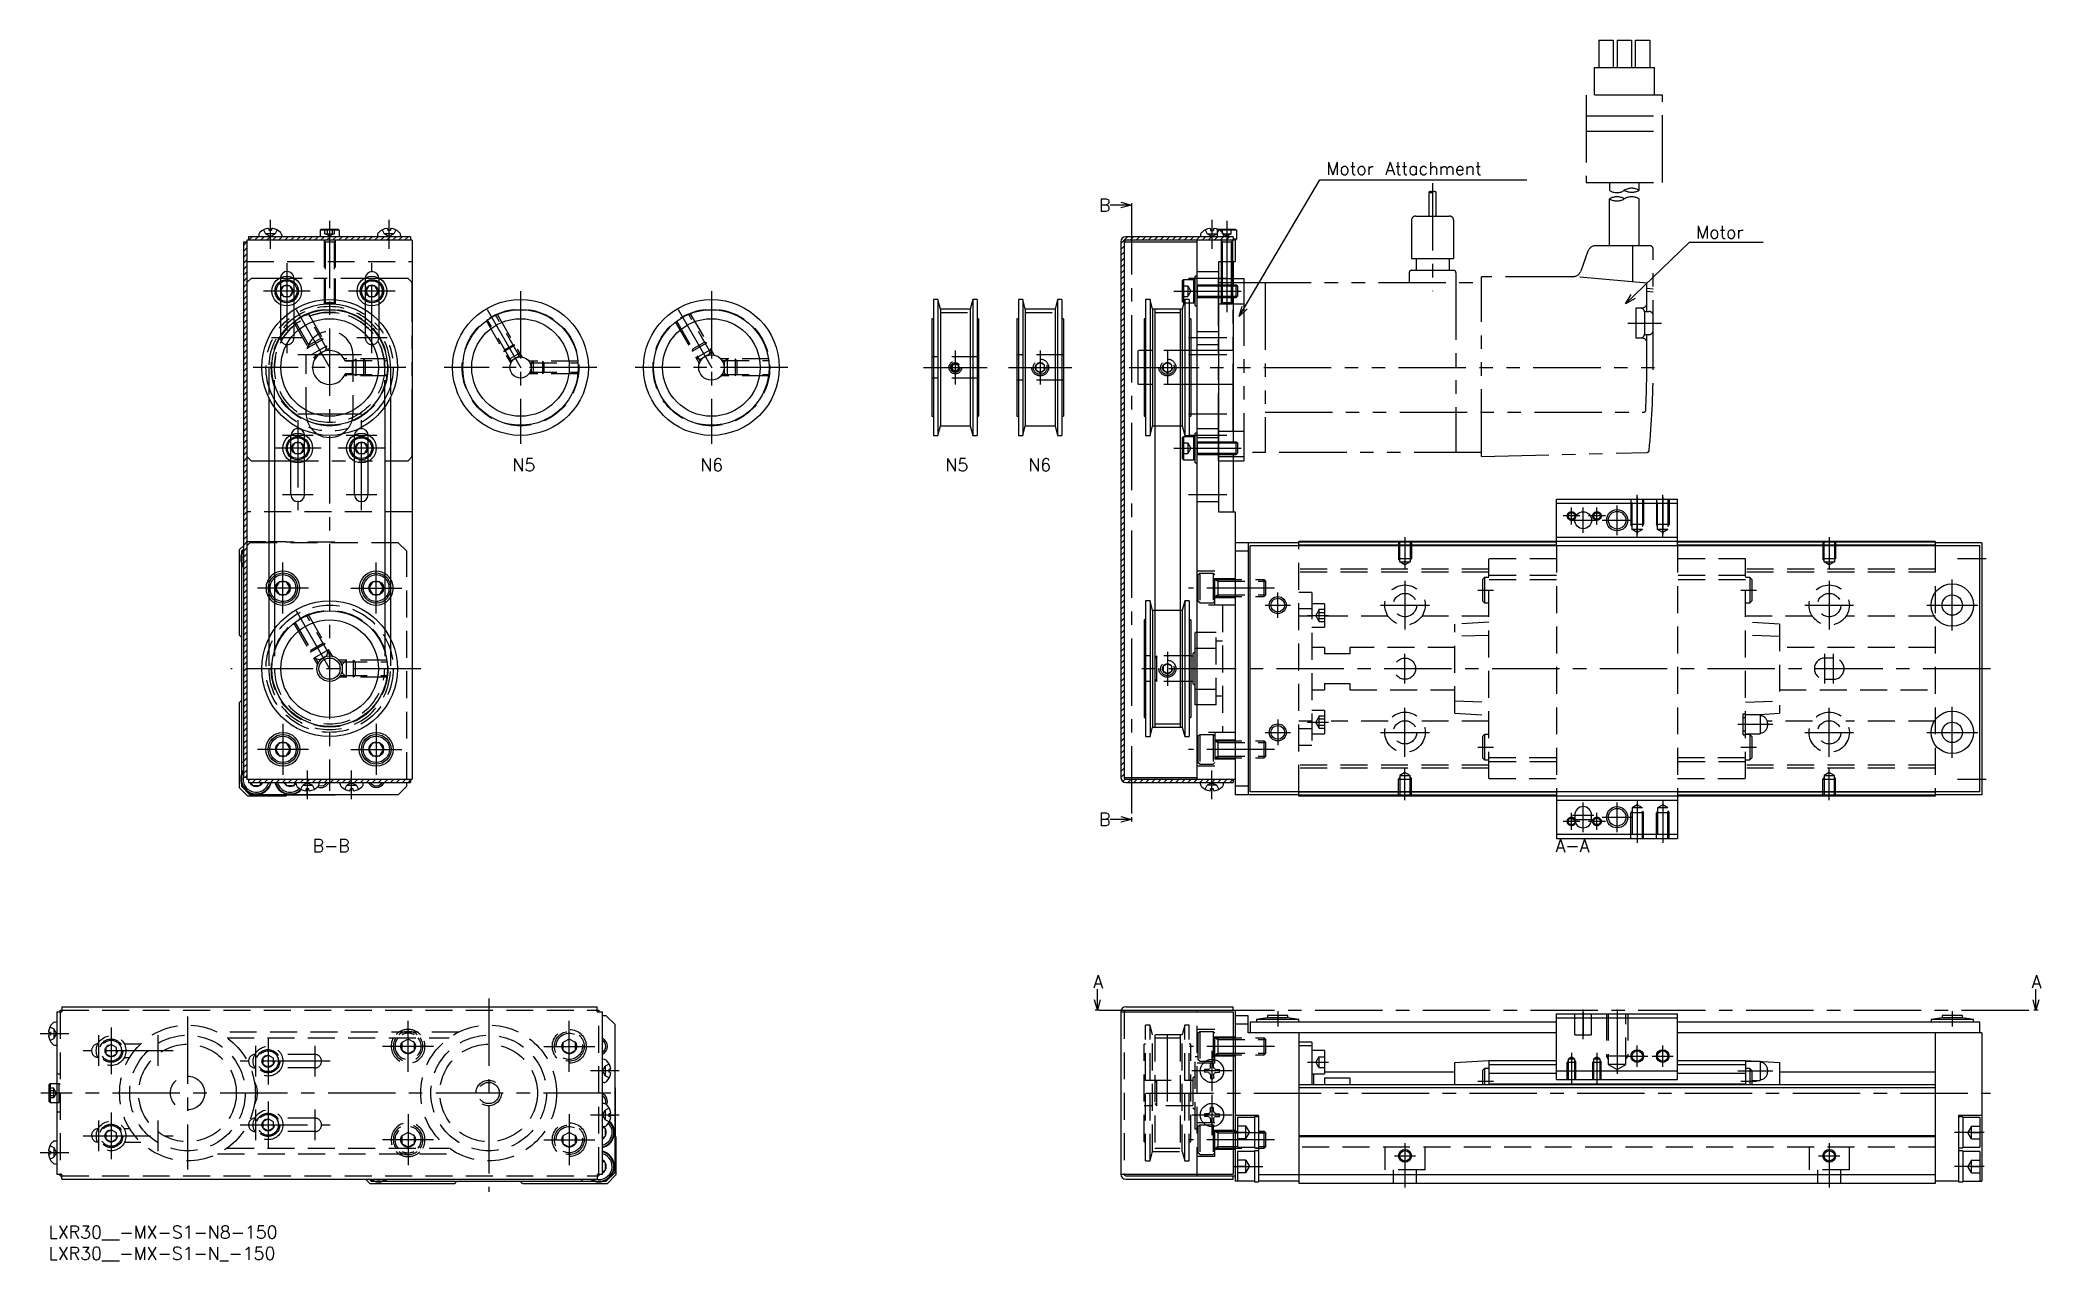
# Model space of a CAD drawing. Extents: x -2 to 470, y 292 to 579.
import ezdxf

# ---------------------------------------------------------------- set-up
doc = ezdxf.new("R2010")
doc.units = 0
doc.header["$LTSCALE"] = 0.5
for name, pattern in [('CENTER', [50.8, 31.75, -6.35, 6.35, -6.35]), ('DASHED', [19.05, 12.7, -6.35]), ('PHANTOM', [63.5, 31.75, -6.35, 6.35, -6.35, 6.35, -6.35])]:
    doc.linetypes.add(name, pattern=pattern)
doc.layers.get('0').update_dxf_attribs({"linetype": 'CONTINUOUS'})
for name, color, linetype in [('MSM_CENTER', 1, 'CENTER'), ('MSM_CONTINUOUS', 7, 'CONTINUOUS'), ('MSM_DASHED', 4, 'DASHED'), ('MSM_IMAGINARY', 6, 'PHANTOM'), ('MSM_NARROW', 5, 'CONTINUOUS'), ('MSM_PART_NUMBER', 7, 'CONTINUOUS')]:
    doc.layers.add(name, color=color, linetype=linetype)
doc.styles.get("Standard").update_dxf_attribs({"font": 'txt.shx', "height": 3, "bigfont": 'bigfont.shx'})

msp = doc.modelspace()

# ---------------------------------------------------------------- texts
at = {"layer": 'MSM_PART_NUMBER'}
for s, p in [('Motor Attachment', (301.22, 547.69)), ('B', (247.65, 539.06)), ('Motor', (388.38, 532.69)), ('N5', (109.36, 477.84)), ('N6', (153.63, 477.84)), ('N5', (211.44, 477.84)), ('N6', (230.94, 477.84)), ('B', (247.65, 394.3)), ('B-B', (62.26, 388.1)), ('A-A', (355.25, 388.1)), ('A', (246.26, 356.05)), ('A', (467.49, 356.05))]:
    msp.add_text(s, height=3, dxfattribs=at).set_placement(p)

# ---------------------------------------------------------------- blocks, each defined once
blk = doc.blocks.new('*U18')
at = {"layer": 'MSM_PART_NUMBER'}
blk.add_text('LXR30__-MX-S1-N8-150', height=3, dxfattribs=at).set_placement((0, 297))
blk = doc.blocks.new('*U19')
at = {"layer": 'MSM_PART_NUMBER'}
blk.add_text('LXR30__-MX-S1-N_-150', height=3, dxfattribs=at).set_placement((0, 292))

# ---------------------------------------------------------------- linework, layer by layer
for p, q in [((280.26, 325.5), (280.26, 318.5)), ((280.26, 317.5), (280.26, 310.5))]:
    msp.add_line(p, q)
at = {"layer": 'MSM_CENTER'}
for p, q in [((255.26, 540.06), (255.26, 396.3)), ((52.26, 537.06), (52.26, 530.3)), ((66.26, 536.9), (66.26, 402.5)), ((80.26, 537.06), (80.26, 530.3)), ((274.26, 537.06), (274.26, 530.3)), ((277.76, 536.9), (277.76, 515.3)), ((56.15, 526.9), (56.15, 505.7)), ((76.24, 505.7), (76.24, 526.9)), ((61.65, 520.3), (50.65, 520.3)), ((59.77, 523.3), (52.57, 523.3)), ((81.74, 520.3), (70.74, 520.3)), ((79.86, 523.3), (72.66, 523.3)), ((111.26, 520.3), (111.26, 484.3)), ((156.26, 520.3), (156.26, 484.3)), ((265.26, 520.3), (282.26, 520.3)), ((277.76, 523.3), (268.76, 523.3)), ((58.39, 515.94), (67.26, 500.57)), ((103.39, 515.94), (112.26, 500.57)), ((148.39, 515.94), (157.26, 500.57)), ((59.77, 509.3), (52.57, 509.3)), ((73.76, 505.3), (58.76, 505.3)), ((79.86, 509.3), (72.66, 509.3)), ((213.76, 506.3), (213.76, 498.3)), ((233.76, 506.3), (233.76, 498.3)), ((263.76, 506.3), (263.76, 498.3)), ((277.76, 509.3), (268.76, 509.3)), ((277.76, 505.3), (268.76, 505.3)), ((84.26, 502.3), (48.26, 502.3)), ((129.26, 502.3), (93.26, 502.3)), ((174.26, 502.3), (138.26, 502.3)), ((206.26, 502.3), (221.26, 502.3)), ((226.26, 502.3), (241.26, 502.3)), ((256.26, 502.3), (271.26, 502.3)), ((73.76, 491.3), (58.76, 491.3)), ((277.76, 491.3), (268.76, 491.3)), ((62.38, 486.3), (55.18, 486.3)), ((58.76, 489.9), (58.76, 468.7)), ((77.38, 486.3), (70.18, 486.3)), ((73.76, 468.7), (73.76, 489.9)), ((277.76, 486.3), (268.76, 486.3)), ((64.26, 483.3), (53.26, 483.3)), ((79.26, 483.3), (68.26, 483.3)), ((265.26, 483.3), (282.26, 483.3)), ((62.38, 472.3), (55.18, 472.3)), ((77.38, 472.3), (70.18, 472.3)), ((277.76, 472.3), (268.76, 472.3)), ((374.51, 462.39), (374.51, 472.3)), ((374.51, 471.7), (374.51, 462.99)), ((380.51, 462.39), (380.51, 472.3)), ((380.51, 471.7), (380.51, 462.99)), ((361.01, 467.3), (357.01, 467.3)), ((359.01, 465.3), (359.01, 469.3)), ((361.76, 463.3), (361.76, 469.3)), ((361.76, 464.2), (361.76, 468.4)), ((367.01, 467.3), (363.01, 467.3)), ((365.01, 465.3), (365.01, 469.3)), ((369.76, 462.8), (369.76, 469.8)), ((369.76, 463.67), (369.76, 468.92)), ((319.76, 462.3), (319.76, 454.79)), ((358.76, 466.3), (364.76, 466.3)), ((359.66, 466.3), (363.86, 466.3)), ((366.26, 466.3), (373.26, 466.3)), ((367.14, 466.3), (372.39, 466.3)), ((419.76, 462.3), (419.76, 454.79)), ((55.26, 444.3), (55.26, 456.3)), ((77.26, 444.3), (77.26, 456.3)), ((450.01, 457.3), (456.76, 457.3)), ((61.26, 450.3), (49.26, 450.3)), ((71.26, 450.3), (83.26, 450.3)), ((288.96, 450.3), (268.76, 450.3)), ((289.76, 443.3), (289.76, 449.3)), ((319.76, 452.05), (319.76, 440.55)), ((336.94, 449.8), (340.59, 449.8)), ((398.94, 449.8), (402.59, 449.8)), ((419.76, 452.05), (419.76, 440.55)), ((448.76, 440.3), (448.76, 452.3)), ((58.39, 444.94), (67.26, 429.57)), ((286.76, 446.3), (292.76, 446.3)), ((296.76, 443.85), (301.76, 443.85)), ((314.01, 446.3), (325.51, 446.3)), ((414.01, 446.3), (425.51, 446.3)), ((442.76, 446.3), (454.76, 446.3)), ((263.76, 435.3), (263.76, 427.3)), ((319.76, 427.8), (319.76, 434.8)), ((418.76, 427.8), (418.76, 434.8)), ((420.76, 427.8), (420.76, 434.8)), ((87.76, 431.3), (42.96, 431.3)), ((457.76, 431.3), (256.26, 431.3)), ((319.76, 410.55), (319.76, 422.05)), ((419.76, 410.55), (419.76, 422.05)), ((448.76, 410.3), (448.76, 422.3)), ((55.26, 418.3), (55.26, 406.3)), ((77.26, 418.3), (77.26, 406.3)), ((286.76, 416.3), (292.76, 416.3)), ((289.76, 419.3), (289.76, 413.3)), ((296.76, 418.74), (301.76, 418.74)), ((314.01, 416.3), (325.51, 416.3)), ((398.23, 418.2), (406.5, 418.2)), ((414.01, 416.3), (425.51, 416.3)), ((442.76, 416.3), (454.76, 416.3)), ((61.26, 412.3), (49.26, 412.3)), ((71.26, 412.3), (83.26, 412.3)), ((288.96, 412.3), (268.76, 412.3)), ((336.94, 412.8), (340.59, 412.8)), ((398.94, 412.8), (402.59, 412.8)), ((61.06, 400.54), (61.06, 407.3)), ((71.46, 400.54), (71.46, 407.3)), ((274.26, 400.54), (274.26, 407.3)), ((319.76, 400.3), (319.76, 407.81)), ((419.76, 400.3), (419.76, 407.81)), ((450.01, 405.3), (456.76, 405.3)), ((359.01, 393.3), (359.01, 397.3)), ((359.26, 396.8), (364.26, 396.8)), ((359.66, 396.8), (363.86, 396.8)), ((361.76, 392.8), (361.76, 399.8)), ((361.76, 393.7), (361.76, 398.9)), ((365.01, 393.3), (365.01, 397.3)), ((366.26, 396.3), (373.26, 396.3)), ((367.14, 396.3), (372.39, 396.3)), ((369.76, 392.8), (369.76, 399.8)), ((369.76, 393.67), (369.76, 398.92)), ((374.51, 400.21), (374.51, 390.3)), ((374.51, 399.61), (374.51, 390.9)), ((380.51, 400.21), (380.51, 390.3)), ((380.51, 399.61), (380.51, 390.9)), ((361.01, 395.3), (357.01, 395.3)), ((359.26, 395.8), (364.26, 395.8)), ((359.66, 395.8), (363.86, 395.8)), ((367.01, 395.3), (363.01, 395.3)), ((32.76, 349.3), (32.76, 313.3)), ((103.76, 353.6), (103.76, 308)), ((247.76, 350.8), (468.5, 350.8)), ((289.76, 350.6), (289.76, 347)), ((361.76, 344), (361.76, 351)), ((361.76, 350.25), (361.76, 344.75)), ((369.76, 351), (369.76, 335.81)), ((369.76, 350.66), (369.76, 336.15)), ((448.76, 350.6), (448.76, 347)), ((-2, 345.3), (4.76, 345.3)), ((11.76, 344.9), (11.76, 337.7)), ((14.76, 346.78), (14.76, 335.78)), ((25.76, 344.9), (25.76, 337.7)), ((84.76, 336.3), (84.76, 348.3)), ((122.76, 336.3), (122.76, 348.3)), ((263.76, 329.3), (263.76, 347.05)), ((29.36, 341.28), (8.16, 341.28)), ((48.76, 342.42), (48.76, 335.22)), ((51.76, 344.3), (51.76, 333.3)), ((62.76, 342.42), (62.76, 335.22)), ((90.76, 342.3), (78.76, 342.3)), ((116.76, 342.3), (128.76, 342.3)), ((288.96, 342.3), (268.96, 342.3)), ((274.26, 341.25), (274.26, 331.75)), ((359.01, 340.76), (359.01, 333.5)), ((365.01, 340.76), (365.01, 333.5)), ((372.01, 340), (377.01, 340)), ((374.51, 337.5), (374.51, 342.5)), ((378.01, 340), (383.01, 340)), ((380.51, 337.5), (380.51, 342.5)), ((66.36, 338.8), (45.16, 338.8)), ((134.52, 336.5), (127.76, 336.5)), ((279.01, 336.5), (269.51, 336.5)), ((296.76, 338.55), (301.76, 338.55)), ((398.23, 336.5), (406.5, 336.5)), ((132.56, 331.3), (-1.84, 331.3)), ((258.76, 331.3), (457.76, 331.3)), ((274.26, 330.85), (274.26, 321.35)), ((336.94, 334.1), (340.59, 334.1)), ((398.94, 334.1), (402.59, 334.1)), ((14.76, 326.69), (14.76, 315.69)), ((48.76, 327.42), (48.76, 320.22)), ((51.76, 329.3), (51.76, 318.3)), ((62.76, 327.42), (62.76, 320.22)), ((84.76, 326.3), (84.76, 314.3)), ((122.76, 326.3), (122.76, 314.3)), ((134.52, 326.1), (127.76, 326.1)), ((279.01, 326.1), (269.51, 326.1)), ((8.17, 321.19), (29.37, 321.19)), ((11.77, 324.81), (11.77, 317.61)), ((25.77, 324.81), (25.77, 317.61)), ((45.16, 323.8), (66.36, 323.8)), ((279.26, 322), (286.26, 322)), ((456.26, 322), (449.26, 322)), ((-2, 317.3), (4.76, 317.3)), ((90.76, 320.3), (78.76, 320.3)), ((116.76, 320.3), (128.76, 320.3)), ((288.96, 320.3), (268.96, 320.3)), ((317.26, 316.5), (322.26, 316.5)), ((319.76, 319.5), (319.76, 309)), ((417.26, 316.5), (422.26, 316.5)), ((419.76, 319.5), (419.76, 309)), ((279.26, 314), (286.26, 314)), ((456.26, 314), (449.26, 314))]:
    msp.add_line(p, q, dxfattribs=at)
at = {"layer": 'MSM_CONTINUOUS'}
for p, q in [((255.26, 540.56), (250.26, 540.56)), ((252.76, 541.23), (255.26, 540.56)), ((255.26, 540.56), (252.76, 539.89)), ((255.26, 541.06), (255.26, 540.06)), ((85.36, 533.1), (47.16, 533.1)), ((47.16, 533.1), (47.16, 532.3)), ((49.55, 533.5), (49.51, 533.1)), ((51.93, 534.98), (51.95, 534.6)), ((52.58, 534.6), (51.95, 534.6)), ((52.59, 534.98), (52.58, 534.6)), ((54.98, 533.5), (55.01, 533.1)), ((64.01, 534.65), (64.26, 534.9)), ((64.01, 534.65), (64.01, 533.1)), ((68.51, 534.65), (64.01, 534.65)), ((64.26, 534.9), (68.26, 534.9)), ((68.26, 534.9), (68.51, 534.65)), ((68.51, 534.65), (68.51, 533.1)), ((77.55, 533.5), (77.51, 533.1)), ((79.93, 534.98), (79.95, 534.6)), ((80.58, 534.6), (79.95, 534.6)), ((80.59, 534.98), (80.58, 534.6)), ((82.98, 533.5), (83.01, 533.1)), ((85.36, 533.1), (85.36, 532.3)), ((279.26, 533.1), (253.96, 533.1)), ((271.55, 533.5), (271.51, 533.1)), ((273.93, 534.98), (273.95, 534.6)), ((273.95, 534.6), (274.58, 534.6)), ((274.59, 534.98), (274.58, 534.6)), ((275.67, 534.81), (275.76, 534.9)), ((275.76, 534.9), (279.76, 534.9)), ((280.01, 534.65), (275.98, 534.65)), ((276.98, 533.5), (277.01, 533.1)), ((279.26, 533.1), (279.26, 532.3)), ((279.76, 534.9), (280.01, 534.65)), ((280.01, 534.65), (280.01, 532.55)), ((45.96, 531.9), (46.76, 531.9)), ((45.96, 531.9), (45.96, 405.7)), ((46.76, 532.3), (46.76, 405.3)), ((85.76, 532.3), (46.76, 532.3)), ((85.76, 532.3), (85.76, 405.3)), ((252.76, 531.9), (252.76, 405.7)), ((253.56, 531.9), (253.56, 405.7)), ((253.56, 531.9), (270.76, 531.9)), ((279.76, 532.3), (253.96, 532.3)), ((270.76, 405.3), (270.76, 532.3)), ((280.01, 532.55), (279.26, 532.55)), ((279.76, 532.3), (280.01, 532.55)), ((279.76, 532.3), (279.76, 527.3)), ((270.76, 523.8), (270.26, 523.8)), ((270.26, 516.8), (270.26, 523.8)), ((275.76, 527.3), (279.76, 527.3)), ((275.76, 527.3), (275.76, 468.3)), ((276.46, 527.3), (276.46, 521.8)), ((279.06, 527.3), (279.06, 521.8)), ((279.26, 527.3), (279.26, 521.8)), ((55.43, 521.55), (54.71, 520.3)), ((54.71, 520.3), (55.43, 519.05)), ((56.87, 521.55), (55.43, 521.55)), ((55.43, 519.05), (56.87, 519.05)), ((57.59, 520.3), (56.87, 521.55)), ((56.87, 519.05), (57.59, 520.3)), ((75.52, 521.55), (74.8, 520.3)), ((74.8, 520.3), (75.52, 519.05)), ((76.96, 521.55), (75.52, 521.55)), ((75.52, 519.05), (76.96, 519.05)), ((77.69, 520.3), (76.96, 521.55)), ((76.96, 519.05), (77.69, 520.3)), ((267.26, 522.75), (267.56, 523.05)), ((267.26, 522.75), (267.26, 517.85)), ((267.56, 523.05), (269.96, 523.05)), ((267.56, 523.05), (267.56, 517.55)), ((269.96, 517.55), (269.96, 523.05)), ((270.26, 522.75), (269.96, 523.05)), ((275.76, 521.8), (279.99, 521.8)), ((279.99, 518.8), (279.99, 521.8)), ((279.99, 521.8), (280.26, 521.53)), ((280.26, 519.07), (279.99, 518.8)), ((280.26, 521.53), (280.26, 519.07)), ((54.66, 517.13), (54.66, 513.32)), ((57.86, 517.25), (57.86, 515.92)), ((74.66, 517.18), (74.66, 515.92)), ((77.86, 517.2), (77.86, 513.32)), ((209.66, 518.3), (208.62, 518.3)), ((208.62, 518.3), (208.62, 486.3)), ((209.66, 518.3), (209.66, 486.3)), ((210.26, 516.05), (209.66, 518.3)), ((210.26, 516.05), (210.26, 488.55)), ((217.26, 516.05), (210.26, 516.05)), ((217.86, 518.3), (217.26, 516.05)), ((217.26, 516.05), (217.26, 488.55)), ((218.9, 518.3), (217.86, 518.3)), ((217.86, 518.3), (217.86, 486.3)), ((218.9, 518.3), (218.9, 486.3)), ((228.62, 518.3), (228.62, 486.3)), ((229.66, 518.3), (228.62, 518.3)), ((229.66, 518.3), (229.66, 486.3)), ((230.26, 516.05), (229.66, 518.3)), ((237.26, 516.05), (230.26, 516.05)), ((230.26, 516.05), (230.26, 488.55)), ((237.86, 518.3), (237.26, 516.05)), ((237.26, 516.05), (237.26, 488.55)), ((237.86, 518.3), (237.86, 486.3)), ((238.9, 518.3), (237.86, 518.3)), ((238.9, 518.3), (238.9, 486.3)), ((258.62, 518.3), (258.62, 486.3)), ((259.66, 518.3), (258.62, 518.3)), ((259.66, 518.3), (259.66, 486.3)), ((260.26, 516.05), (259.66, 518.3)), ((267.26, 516.05), (260.26, 516.05)), ((260.26, 516.05), (260.26, 488.55)), ((260.76, 516.05), (260.76, 417.55)), ((266.76, 516.05), (266.76, 417.55)), ((267.86, 518.3), (267.26, 516.05)), ((267.56, 517.55), (267.26, 517.85)), ((267.26, 516.05), (267.26, 488.55)), ((267.56, 517.55), (267.66, 517.55)), ((267.86, 518.3), (267.86, 486.3)), ((268.9, 518.3), (267.86, 518.3)), ((268.9, 518.3), (268.9, 486.3)), ((268.9, 517.55), (269.96, 517.55)), ((270.26, 517.85), (269.96, 517.55)), ((270.26, 516.8), (270.76, 516.8)), ((275.76, 518.8), (279.99, 518.8)), ((276.46, 518.8), (276.46, 517.54)), ((279.06, 517.54), (276.46, 517.54)), ((276.7, 517.3), (276.46, 517.54)), ((278.82, 517.3), (276.7, 517.3)), ((278.82, 517.3), (279.06, 517.54)), ((279.06, 518.8), (279.06, 517.54)), ((279.26, 518.8), (279.26, 484.8)), ((208.26, 513.8), (208.26, 490.8)), ((208.62, 513.8), (208.26, 513.8)), ((219.26, 513.8), (218.9, 513.8)), ((219.26, 513.8), (219.26, 490.8)), ((228.26, 513.8), (228.26, 490.8)), ((228.62, 513.8), (228.26, 513.8)), ((239.26, 513.8), (238.9, 513.8)), ((239.26, 513.8), (239.26, 490.8)), ((258.26, 513.8), (258.26, 490.8)), ((258.62, 513.8), (258.26, 513.8)), ((269.26, 513.8), (268.9, 513.8)), ((269.26, 513.8), (269.26, 490.8)), ((71.66, 503.8), (69.97, 503.8)), ((71.66, 500.8), (69.97, 500.8)), ((71.66, 500.8), (71.66, 503.8)), ((51.91, 495.23), (51.91, 438.37)), ((53.27, 492.96), (53.27, 440.64)), ((79.25, 492.96), (79.25, 440.64)), ((80.61, 495.23), (80.61, 438.37)), ((208.26, 490.8), (208.62, 490.8)), ((218.9, 490.8), (219.26, 490.8)), ((228.26, 490.8), (228.62, 490.8)), ((238.9, 490.8), (239.26, 490.8)), ((258.26, 490.8), (258.62, 490.8)), ((268.9, 490.8), (269.26, 490.8)), ((208.62, 486.3), (209.66, 486.3)), ((209.66, 486.3), (210.26, 488.55)), ((210.26, 488.55), (217.26, 488.55)), ((217.26, 488.55), (217.86, 486.3)), ((217.86, 486.3), (218.9, 486.3)), ((228.62, 486.3), (229.66, 486.3)), ((229.66, 486.3), (230.26, 488.55)), ((230.26, 488.55), (237.26, 488.55)), ((237.26, 488.55), (237.86, 486.3)), ((237.86, 486.3), (238.9, 486.3)), ((258.62, 486.3), (259.66, 486.3)), ((259.66, 486.3), (260.26, 488.55)), ((260.26, 488.55), (260.76, 488.55)), ((266.76, 488.55), (267.26, 488.55)), ((267.26, 488.55), (267.86, 486.3)), ((267.26, 485.75), (267.56, 486.05)), ((267.56, 486.05), (269.96, 486.05)), ((267.56, 486.05), (267.56, 480.55)), ((267.86, 486.3), (268.9, 486.3)), ((269.96, 480.55), (269.96, 486.05)), ((270.26, 485.75), (269.96, 486.05)), ((270.76, 486.8), (270.26, 486.8)), ((270.26, 479.8), (270.26, 486.8)), ((58.04, 484.55), (57.32, 483.3)), ((57.32, 483.3), (58.04, 482.05)), ((59.48, 484.55), (58.04, 484.55)), ((58.04, 482.05), (59.48, 482.05)), ((60.2, 483.3), (59.48, 484.55)), ((59.48, 482.05), (60.2, 483.3)), ((73.04, 484.55), (72.32, 483.3)), ((72.32, 483.3), (73.04, 482.05)), ((74.48, 484.55), (73.04, 484.55)), ((73.04, 482.05), (74.48, 482.05)), ((75.2, 483.3), (74.48, 484.55)), ((74.48, 482.05), (75.2, 483.3)), ((267.26, 485.75), (267.26, 480.85)), ((275.76, 484.8), (279.99, 484.8)), ((275.76, 481.8), (279.99, 481.8)), ((279.26, 481.8), (279.26, 468.3)), ((279.99, 481.8), (279.99, 484.8)), ((279.99, 484.8), (280.26, 484.53)), ((280.26, 482.07), (279.99, 481.8)), ((280.26, 484.53), (280.26, 482.07)), ((57.16, 472.3), (57.16, 480.19)), ((60.36, 472.3), (60.36, 480.19)), ((72.16, 472.3), (72.16, 480.19)), ((75.36, 472.3), (75.36, 480.19)), ((267.56, 480.55), (267.26, 480.85)), ((267.56, 480.55), (269.96, 480.55)), ((270.26, 480.85), (269.96, 480.55)), ((270.26, 479.8), (270.76, 479.8)), ((275.76, 468.3), (279.76, 468.3)), ((279.76, 468.3), (279.76, 401.6)), ((355.51, 460.3), (355.51, 471.3)), ((355.51, 471.3), (384.01, 471.3)), ((355.51, 470.3), (384.01, 470.3)), ((384.01, 460.3), (384.01, 471.3)), ((355.51, 462.3), (384.01, 462.3)), ((44.96, 459.3), (45.96, 460.3)), ((44.96, 459.3), (44.96, 439.3)), ((45.46, 459), (45.96, 459.5)), ((45.46, 459), (45.46, 458.34)), ((294.76, 461), (279.76, 461)), ((282.76, 459), (279.76, 459)), ((282.76, 461), (282.76, 401.6)), ((455.26, 460.3), (283.26, 460.3)), ((283.26, 402.3), (283.26, 460.3)), ((444.76, 461.3), (294.76, 461.3)), ((294.76, 460.3), (294.76, 461.3)), ((355.51, 461.1), (294.76, 461.1)), ((355.51, 460.4), (294.76, 460.4)), ((444.76, 461.1), (384.01, 461.1)), ((444.76, 460.4), (384.01, 460.4)), ((444.76, 461.3), (444.76, 460.3)), ((455.76, 461), (444.76, 461)), ((455.26, 402.3), (455.26, 460.3)), ((455.76, 461), (455.76, 401.6)), ((45.46, 456.26), (45.46, 406.34)), ((54.4, 451.8), (53.53, 450.3)), ((53.53, 450.3), (54.4, 448.8)), ((56.13, 451.8), (54.4, 451.8)), ((54.4, 448.8), (56.13, 448.8)), ((56.99, 450.3), (56.13, 451.8)), ((56.13, 448.8), (56.99, 450.3)), ((76.4, 451.8), (75.53, 450.3)), ((75.53, 450.3), (76.4, 448.8)), ((78.13, 451.8), (76.4, 451.8)), ((76.4, 448.8), (78.13, 448.8)), ((78.99, 450.3), (78.13, 451.8)), ((78.13, 448.8), (78.99, 450.3)), ((258.62, 447.3), (258.62, 415.3)), ((259.66, 447.3), (258.62, 447.3)), ((259.66, 447.3), (259.66, 415.3)), ((260.26, 445.05), (259.66, 447.3)), ((260.26, 445.05), (260.26, 417.55)), ((260.76, 445.05), (260.26, 445.05)), ((267.26, 445.05), (266.76, 445.05)), ((267.86, 447.3), (267.26, 445.05)), ((267.26, 445.05), (267.26, 417.55)), ((267.86, 447.3), (267.86, 415.3)), ((268.9, 447.3), (267.86, 447.3)), ((268.9, 447.3), (268.9, 415.3)), ((44.96, 439.3), (45.46, 438.8)), ((258.26, 442.8), (258.26, 419.8)), ((258.62, 442.8), (258.26, 442.8)), ((269.26, 442.8), (268.9, 442.8)), ((269.26, 442.8), (269.26, 419.8)), ((270.76, 439.8), (270.26, 439.8)), ((270.26, 422.8), (270.26, 439.8)), ((269.26, 434.3), (269.76, 434.3)), ((270.26, 435.3), (269.76, 434.8)), ((269.76, 434.8), (269.76, 427.8)), ((270.26, 436.12), (270.76, 436.12)), ((269.76, 428.3), (269.26, 428.3)), ((269.76, 427.8), (270.26, 427.3)), ((270.26, 426.48), (270.76, 426.48)), ((44.96, 423.3), (45.46, 423.8)), ((44.96, 423.3), (44.96, 403.3)), ((258.26, 419.8), (258.62, 419.8)), ((268.9, 419.8), (269.26, 419.8)), ((270.76, 422.8), (270.26, 422.8)), ((258.62, 415.3), (259.66, 415.3)), ((259.66, 415.3), (260.26, 417.55)), ((260.26, 417.55), (267.26, 417.55)), ((267.26, 417.55), (267.86, 415.3)), ((267.86, 415.3), (268.9, 415.3)), ((54.4, 413.8), (53.53, 412.3)), ((53.53, 412.3), (54.4, 410.8)), ((56.13, 413.8), (54.4, 413.8)), ((54.4, 410.8), (56.13, 410.8)), ((56.99, 412.3), (56.13, 413.8)), ((56.13, 410.8), (56.99, 412.3)), ((76.4, 413.8), (75.53, 412.3)), ((75.53, 412.3), (76.4, 410.8)), ((78.13, 413.8), (76.4, 413.8)), ((76.4, 410.8), (78.13, 410.8)), ((78.99, 412.3), (78.13, 413.8)), ((78.13, 410.8), (78.99, 412.3)), ((45.46, 409.3), (45.96, 409.3)), ((46.76, 405.7), (45.96, 405.7)), ((253.56, 405.7), (270.76, 405.7)), ((46.96, 401.3), (44.96, 403.3)), ((45.46, 404.26), (45.46, 403.6)), ((45.46, 403.6), (47.46, 401.6)), ((46.76, 405.3), (85.76, 405.3)), ((55.96, 401.3), (46.96, 401.3)), ((47.16, 405.3), (47.16, 404.5)), ((47.16, 404.5), (85.36, 404.5)), ((82.46, 401.6), (47.46, 401.6)), ((47.69, 404.5), (48.1, 403.8)), ((48.1, 403.8), (49.83, 403.8)), ((49.83, 403.8), (50.23, 404.5)), ((55.69, 404.5), (56.1, 403.8)), ((55.96, 401.3), (56.16, 401.5)), ((56.1, 403.8), (57.83, 403.8)), ((67.46, 401.5), (56.16, 401.5)), ((57.83, 403.8), (58.23, 404.5)), ((58.35, 404.1), (58.31, 404.5)), ((60.73, 402.62), (60.75, 403)), ((61.38, 403), (60.75, 403)), ((60.96, 401.6), (60.96, 403)), ((61.39, 402.62), (61.38, 403)), ((63.78, 404.1), (63.81, 404.5)), ((67.56, 401.6), (67.46, 401.5)), ((68.75, 404.1), (68.71, 404.5)), ((71.13, 402.62), (71.15, 403)), ((71.78, 403), (71.15, 403)), ((71.79, 402.62), (71.78, 403)), ((74.18, 404.1), (74.21, 404.5)), ((84.46, 403.6), (82.46, 401.6)), ((84.46, 403.6), (84.46, 404.5)), ((85.36, 405.3), (85.36, 404.5)), ((253.96, 405.3), (279.76, 405.3)), ((253.96, 404.5), (279.26, 404.5)), ((271.55, 404.1), (271.51, 404.5)), ((273.93, 402.62), (273.95, 403)), ((274.58, 403), (273.95, 403)), ((274.59, 402.62), (274.58, 403)), ((276.98, 404.1), (277.01, 404.5)), ((279.26, 405.3), (279.26, 404.5)), ((282.76, 403.6), (279.76, 403.6)), ((294.76, 401.6), (279.76, 401.6)), ((455.26, 402.3), (283.26, 402.3)), ((294.76, 401.3), (294.76, 402.3)), ((355.51, 402.2), (294.76, 402.2)), ((355.51, 401.5), (294.76, 401.5)), ((444.76, 401.3), (294.76, 401.3)), ((355.51, 402.3), (355.51, 391.3)), ((384.01, 402.3), (384.01, 391.3)), ((444.76, 402.2), (384.01, 402.2)), ((444.76, 401.5), (384.01, 401.5)), ((444.76, 402.3), (444.76, 401.3)), ((455.76, 401.6), (444.76, 401.6)), ((252.76, 396.47), (255.26, 395.8)), ((255.26, 396.3), (255.26, 395.3)), ((355.51, 400.3), (384.01, 400.3)), ((359.76, 396.8), (359.76, 395.8)), ((363.76, 395.8), (363.76, 396.8)), ((255.26, 395.8), (250.26, 395.8)), ((255.26, 395.8), (252.76, 395.13)), ((355.51, 392.3), (384.01, 392.3)), ((355.51, 391.3), (384.01, 391.3)), ((247.26, 350.8), (247.26, 355.8)), ((468.5, 350.8), (468.5, 355.8)), ((1.96, 350.4), (1.96, 312.2)), ((1.96, 350.4), (3.16, 350.4)), ((2.76, 350.8), (3.16, 350.8)), ((2.76, 350.4), (2.76, 350.8)), ((3.16, 351.6), (129.36, 351.6)), ((3.16, 351.6), (3.16, 350.4)), ((129.36, 350.4), (129.36, 351.6)), ((129.36, 350.8), (129.76, 350.8)), ((129.36, 350.4), (130.56, 350.4)), ((129.76, 350.8), (129.76, 350.4)), ((130.56, 312.2), (130.56, 350.4)), ((131.46, 349.5), (130.56, 349.5)), ((131.46, 349.5), (133.46, 347.5)), ((247.26, 350.8), (246.59, 353.3)), ((247.76, 350.8), (246.76, 350.8)), ((247.93, 353.3), (247.26, 350.8)), ((252.76, 350.4), (279.26, 350.4)), ((252.76, 350.4), (252.76, 312.2)), ((253.96, 351.6), (279.26, 351.6)), ((253.96, 350.8), (279.76, 350.8)), ((270.76, 350.4), (270.76, 350.8)), ((279.26, 350.8), (279.26, 351.6)), ((279.26, 350.4), (279.26, 312.2)), ((279.76, 350.8), (279.76, 310.5)), ((282.76, 349.5), (279.76, 349.5)), ((282.76, 345.5), (282.76, 349.5)), ((287.36, 349.6), (287.36, 349)), ((292.16, 349.6), (287.36, 349.6)), ((292.16, 349), (292.16, 349.6)), ((355.51, 350), (384.01, 350)), ((355.51, 334.5), (355.51, 350)), ((384.01, 334.5), (384.01, 350)), ((446.36, 349.6), (446.36, 349)), ((451.16, 349.6), (446.36, 349.6)), ((451.16, 349), (451.16, 349.6)), ((468.5, 350.8), (467.83, 353.3)), ((469, 350.8), (468, 350.8)), ((469.17, 353.3), (468.5, 350.8)), ((0.09, 345.63), (0.46, 345.62)), ((0.09, 344.97), (0.46, 344.98)), ((0.46, 345.62), (0.46, 344.98)), ((1.56, 348.01), (1.96, 348.05)), ((133.46, 347.5), (133.46, 312.5)), ((282.76, 347.5), (279.76, 347.5)), ((355.51, 345.5), (282.76, 345.5)), ((355.51, 348), (283.26, 348)), ((283.26, 348), (283.26, 345.5)), ((287.36, 349), (284.76, 348.6)), ((284.76, 348.6), (284.76, 348)), ((294.76, 348.6), (284.76, 348.6)), ((292.16, 349), (287.36, 349)), ((294.76, 348.6), (292.16, 349)), ((294.76, 348), (294.76, 348.6)), ((294.76, 345.5), (294.76, 310)), ((355.51, 349), (384.01, 349)), ((455.26, 348), (384.01, 348)), ((455.76, 345.5), (384.01, 345.5)), ((446.36, 349), (443.76, 348.6)), ((443.76, 348.6), (443.76, 348)), ((453.76, 348.6), (443.76, 348.6)), ((444.76, 345.5), (444.76, 310)), ((451.16, 349), (446.36, 349)), ((453.76, 348.6), (451.16, 349)), ((453.76, 348), (453.76, 348.6)), ((455.26, 345.5), (455.26, 348)), ((455.76, 345.5), (455.76, 310.5)), ((1.56, 342.59), (1.96, 342.55)), ((297.76, 343.3), (294.76, 343.3)), ((297.76, 342.45), (294.76, 342.45)), ((297.76, 343.3), (297.76, 333.2)), ((300.76, 341.3), (297.76, 341.3)), ((300.76, 341.3), (300.76, 335.8)), ((130.96, 339.21), (130.56, 339.25)), ((132.44, 336.83), (132.06, 336.82)), ((132.06, 336.82), (132.06, 336.18)), ((132.44, 336.17), (132.06, 336.18)), ((273.34, 336.83), (272.49, 336.82)), ((273.34, 336.17), (272.49, 336.18)), ((273.34, 336.83), (273.74, 337.02)), ((273.34, 336.17), (273.74, 335.98)), ((273.93, 337.42), (273.74, 337.02)), ((273.93, 335.58), (273.74, 335.98)), ((273.93, 337.42), (273.95, 338.27)), ((273.93, 335.58), (273.95, 334.73)), ((274.59, 337.42), (274.58, 338.27)), ((274.59, 335.58), (274.58, 334.73)), ((274.59, 337.42), (274.78, 337.02)), ((274.59, 335.58), (274.78, 335.98)), ((275.19, 336.83), (274.78, 337.02)), ((275.19, 336.17), (274.78, 335.98)), ((275.19, 336.83), (276.03, 336.82)), ((275.19, 336.17), (276.03, 336.18)), ((297.76, 335.8), (300.76, 335.8)), ((298.26, 333.2), (298.26, 335.8)), ((300.76, 336.3), (331.51, 336.3)), ((331.51, 338.5), (339.51, 339)), ((331.51, 333.2), (331.51, 338.5)), ((338.51, 337.1), (338.01, 336.6)), ((338.01, 336.6), (338.01, 333.2)), ((339.51, 337.1), (338.51, 337.1)), ((338.51, 337.1), (338.51, 333.2)), ((339.51, 339), (355.51, 339)), ((339.51, 339), (339.51, 333.2)), ((339.51, 338), (355.51, 338)), ((339.51, 336), (355.51, 336)), ((355.51, 336.5), (384.01, 336.5)), ((384.01, 339), (400.01, 339)), ((384.01, 338), (400.01, 338)), ((384.01, 336), (400.01, 336)), ((400.01, 339), (400.01, 333.2)), ((400.01, 339), (408.01, 338.5)), ((403.46, 338.75), (400.01, 338.75)), ((401.01, 337.1), (400.01, 337.1)), ((401.51, 336.6), (401.01, 337.1)), ((401.01, 337.1), (401.01, 333.2)), ((401.51, 336.6), (401.51, 333.2)), ((403.46, 338.75), (403.46, 334.25)), ((405.21, 336.8), (405.21, 336.2)), ((408.01, 338.5), (408.01, 333.2)), ((408.01, 336.3), (444.76, 336.3)), ((0.16, 333.3), (0.41, 333.55)), ((0.16, 329.3), (0.16, 333.3)), ((0.41, 333.55), (0.41, 329.05)), ((0.41, 333.55), (1.96, 333.55)), ((130.96, 333.79), (130.56, 333.75)), ((133.46, 332.6), (133.56, 332.5)), ((133.56, 332.5), (133.56, 321.2)), ((444.76, 333.2), (294.76, 333.2)), ((444.76, 332.5), (294.76, 332.5)), ((300.76, 334.87), (306.76, 334.87)), ((300.76, 334.87), (300.76, 333.2)), ((306.76, 334.87), (306.76, 333.2)), ((339.51, 333.5), (400.01, 333.5)), ((355.51, 334.5), (384.01, 334.5)), ((401.51, 334.25), (403.46, 334.25)), ((0.41, 329.05), (0.16, 329.3)), ((0.41, 329.05), (1.96, 329.05)), ((130.96, 328.81), (130.56, 328.85)), ((132.44, 326.43), (132.06, 326.42)), ((132.06, 326.42), (132.06, 325.78)), ((133.46, 326), (132.06, 326)), ((132.44, 325.77), (132.06, 325.78)), ((273.34, 326.43), (272.49, 326.42)), ((273.34, 325.77), (272.49, 325.78)), ((273.34, 326.43), (273.74, 326.62)), ((273.34, 325.77), (273.74, 325.58)), ((273.93, 327.02), (273.74, 326.62)), ((273.93, 325.18), (273.74, 325.58)), ((273.93, 327.02), (273.95, 327.87)), ((274.59, 327.02), (274.58, 327.87)), ((274.59, 327.02), (274.78, 326.62)), ((274.59, 325.18), (274.78, 325.58)), ((275.19, 326.43), (274.78, 326.62)), ((275.19, 325.77), (274.78, 325.58)), ((275.19, 326.43), (276.03, 326.42)), ((275.19, 325.77), (276.03, 325.78)), ((285.26, 326), (279.76, 326)), ((284.26, 325.5), (280.26, 325.5)), ((285.26, 325.65), (284.26, 325.65)), ((284.26, 325.65), (284.26, 318.35)), ((285.26, 326), (285.26, 310.35)), ((455.76, 326), (450.26, 326)), ((450.26, 326), (450.26, 310.35)), ((451.26, 325.65), (450.26, 325.65)), ((451.26, 325.65), (451.26, 318.35)), ((455.26, 325.5), (451.26, 325.5)), ((455.26, 325.5), (455.26, 318.5)), ((130.96, 323.39), (130.56, 323.35)), ((131.26, 322.87), (130.56, 323.27)), ((130.56, 320.73), (131.26, 321.13)), ((131.26, 321.13), (131.26, 322.87)), ((133.76, 321), (133.56, 321.2)), ((133.76, 321), (133.76, 312)), ((273.93, 325.18), (273.95, 324.33)), ((274.59, 325.18), (274.58, 324.33)), ((444.76, 321.2), (294.76, 321.2)), ((444.76, 321), (294.76, 321)), ((0.09, 317.63), (0.46, 317.62)), ((0.09, 316.97), (0.46, 316.98)), ((0.46, 317.62), (0.46, 316.98)), ((1.56, 320.01), (1.96, 320.05)), ((280.26, 318.5), (284.26, 318.5)), ((284.26, 317.5), (280.26, 317.5)), ((284.26, 318.35), (285.26, 318.35)), ((285.26, 317.65), (284.26, 317.65)), ((284.26, 317.65), (284.26, 310.35)), ((450.26, 318.35), (451.26, 318.35)), ((451.26, 317.65), (450.26, 317.65)), ((451.26, 318.5), (455.26, 318.5)), ((451.26, 317.65), (451.26, 310.35)), ((455.26, 317.5), (451.26, 317.5)), ((455.26, 317.5), (455.26, 310.5)), ((1.56, 314.59), (1.96, 314.55)), ((1.96, 312.2), (3.16, 312.2)), ((2.76, 311.8), (2.76, 312.2)), ((2.76, 311.8), (3.16, 311.8)), ((3.16, 311), (3.16, 312.2)), ((129.36, 312.2), (130.56, 312.2)), ((129.36, 312.2), (129.36, 311)), ((129.36, 311.8), (129.76, 311.8)), ((129.76, 312.2), (129.76, 311.8)), ((131.26, 314.87), (130.56, 315.27)), ((130.56, 312.73), (131.26, 313.13)), ((131.26, 313.13), (131.26, 314.87)), ((131.46, 310.5), (133.46, 312.5)), ((133.76, 312), (131.76, 310)), ((252.76, 312.2), (279.26, 312.2)), ((253.96, 311.8), (279.76, 311.8)), ((270.76, 311.8), (270.76, 312.2)), ((279.26, 311), (279.26, 311.8)), ((444.76, 312), (285.26, 312)), ((3.16, 311), (129.36, 311)), ((75.76, 310), (74.76, 311)), ((76.06, 310.5), (75.56, 311)), ((75.76, 310), (95.76, 310)), ((76.06, 310.5), (76.73, 310.5)), ((78.8, 310.5), (128.73, 310.5)), ((95.76, 310), (96.26, 310.5)), ((111.76, 310), (111.26, 310.5)), ((111.76, 310), (131.76, 310)), ((125.76, 310.5), (125.76, 311)), ((130.8, 310.5), (131.46, 310.5)), ((253.96, 311), (279.26, 311)), ((284.26, 310.5), (279.76, 310.5)), ((284.26, 310.35), (285.26, 310.35)), ((294.76, 310.5), (285.26, 310.5)), ((444.76, 310), (294.76, 310)), ((450.26, 310.5), (444.76, 310.5)), ((450.26, 310.35), (451.26, 310.35)), ((451.26, 310.5), (455.76, 310.5))]:
    msp.add_line(p, q, dxfattribs=at)
for centre, radius in [((56.15, 520.3), 3.5), ((76.24, 520.3), 3.5), ((56.15, 520.3), 2.75), ((56.15, 520.3), 2.45), ((56.15, 520.3), 1.44), ((76.24, 520.3), 2.75), ((76.24, 520.3), 2.45), ((76.24, 520.3), 1.44), ((66.26, 502.3), 16), ((66.26, 502.3), 13.62), ((111.26, 502.3), 16), ((111.26, 502.3), 13.62), ((156.26, 502.3), 16), ((156.26, 502.3), 13.62), ((66.26, 502.3), 11.5), ((111.26, 502.3), 11.5), ((156.26, 502.3), 11.5), ((111.26, 502.3), 2.5), ((156.26, 502.3), 3), ((58.76, 483.3), 3.5), ((58.76, 483.3), 2.75), ((73.76, 483.3), 3.5), ((73.76, 483.3), 2.75), ((58.76, 483.3), 2.45), ((58.76, 483.3), 1.44), ((73.76, 483.3), 2.45), ((73.76, 483.3), 1.44), ((361.76, 466.3), 2), ((369.76, 466.3), 2.07), ((55.26, 450.3), 1.73), ((77.26, 450.3), 1.73), ((448.76, 446.3), 5), ((448.76, 446.3), 2.4), ((66.26, 431.3), 16), ((66.26, 431.3), 13.62), ((289.76, 446.3), 1.62), ((66.26, 431.3), 11.5), ((66.26, 431.3), 3), ((66.26, 431.3), 2.5), ((448.76, 416.3), 5), ((55.26, 412.3), 4), ((55.26, 412.3), 3.5), ((55.26, 412.3), 3.1), ((77.26, 412.3), 4), ((77.26, 412.3), 3.5), ((77.26, 412.3), 3.1), ((289.76, 416.3), 1.62), ((448.76, 416.3), 2.4), ((55.26, 412.3), 1.73), ((77.26, 412.3), 1.73), ((369.76, 396.3), 2.07), ((374.51, 340), 1.23), ((380.51, 340), 1.23), ((274.26, 336.5), 2.75), ((274.26, 326.1), 2.75), ((319.76, 316.5), 1.23), ((419.76, 316.5), 1.23)]:
    msp.add_circle(centre, radius, dxfattribs=at)
for centre, radius, start, end in [((50.54, 533.42), 1, 133.4267, 175), ((52.26, 531.6), 3.5, 98.5396, 133.4267), ((51.73, 534.78), 0.284, 44.1872, 87.0617), ((52.8, 534.78), 0.284, 92.9383, 135.8128), ((52.26, 531.6), 3.5, 46.5733, 81.4604), ((53.98, 533.42), 1, 5, 46.5733), ((78.54, 533.42), 1, 133.4267, 175), ((80.26, 531.6), 3.5, 98.5396, 133.4267), ((79.73, 534.78), 0.284, 44.1872, 87.0617), ((80.8, 534.78), 0.284, 92.9383, 135.8128), ((80.26, 531.6), 3.5, 46.5733, 81.4604), ((81.98, 533.42), 1, 5, 46.5733), ((253.96, 531.9), 1.2, 90, 180), ((272.54, 533.42), 1, 133.4267, 175), ((274.26, 531.6), 3.5, 98.5396, 133.4267), ((273.73, 534.78), 0.284, 44.1872, 87.0617), ((274.8, 534.78), 0.284, 92.9383, 135.8128), ((274.26, 531.6), 3.5, 46.5733, 81.4604), ((275.98, 533.42), 1, 5, 46.5733), ((253.96, 531.9), 0.4, 90, 180), ((56.26, 523.3), 1.6, 1.8912, 173.8055), ((76.26, 523.3), 1.6, 3.7614, 175.5224), ((66.26, 502.3), 4, 22.0243, 337.9757), ((58.76, 486.3), 1.6, 4.1217, 175.8783), ((66.26, 491.3), 5.5, 239.963, 300.037), ((73.76, 486.3), 1.6, 4.1217, 175.8783), ((58.76, 472.3), 1.6, 180, 0), ((73.76, 472.3), 1.6, 180, 0), ((48.96, 457.3), 3.65, 145.2778, 214.7222), ((48.96, 457.3), 3.5, 148.9979, 211.0021), ((48.96, 457.3), 3.1, 165.4089, 194.5911), ((55.26, 450.3), 4, 133.4325, 226.5675), ((55.26, 450.3), 4, 240.1653, 119.8347), ((55.26, 450.3), 3.5, 235.3493, 124.6507), ((55.26, 450.3), 3.1, 230.0637, 129.9363), ((77.26, 450.3), 4, 60.1653, 299.8347), ((77.26, 450.3), 3.5, 55.3493, 304.6507), ((77.26, 450.3), 3.1, 50.0637, 309.9363), ((77.26, 450.3), 4, 313.4325, 46.5675), ((55.26, 450.3), 3.5, 141.7868, 218.2132), ((55.26, 450.3), 3.1, 152.5107, 207.4893), ((77.26, 450.3), 3.5, 321.7868, 38.2132), ((77.26, 450.3), 3.1, 332.5107, 27.4893), ((48.96, 405.3), 3.65, 145.2778, 347.3392), ((48.96, 405.3), 3.5, 148.9979, 346.787), ((48.96, 405.3), 3.1, 165.4089, 345.0448), ((253.96, 405.7), 1.2, 180, 270), ((253.96, 405.7), 0.4, 180, 270), ((48.96, 405.3), 1.73, 207.5085, 332.4915), ((56.96, 405.3), 3.65, 192.6608, 316.9242), ((56.96, 405.3), 3.5, 193.213, 316.1435), ((56.96, 405.3), 3.1, 194.9552, 314.3332), ((56.96, 405.3), 1.73, 207.5085, 322.4079), ((59.34, 404.18), 1, 185, 226.5733), ((61.06, 406), 3.5, 226.5733, 261.4604), ((60.53, 402.82), 0.284, 272.9383, 315.8128), ((61.6, 402.82), 0.284, 224.1872, 267.0617), ((61.06, 406), 3.5, 278.5396, 313.4267), ((62.78, 404.18), 1, 313.4267, 355), ((64.26, 405.3), 1.62, 249.5512, 330.4276), ((69.74, 404.18), 1, 185, 226.5733), ((71.46, 406), 3.5, 226.5733, 261.4604), ((70.93, 402.82), 0.284, 272.9383, 315.8128), ((72, 402.82), 0.284, 224.1872, 267.0617), ((71.46, 406), 3.5, 278.5396, 313.4267), ((73.18, 404.18), 1, 313.4267, 355), ((77.26, 405.3), 1.62, 209.5724, 330.4276), ((272.54, 404.18), 1, 185, 226.5733), ((274.26, 406), 3.5, 226.5733, 261.4604), ((273.73, 402.82), 0.284, 272.9383, 315.8128), ((274.8, 402.82), 0.284, 224.1872, 267.0617), ((274.26, 406), 3.5, 278.5396, 313.4267), ((275.98, 404.18), 1, 313.4267, 355), ((361.76, 396.8), 2, 0, 180), ((361.76, 395.8), 2, 180, 0), ((253.96, 350.4), 1.2, 90, 180), ((253.96, 350.4), 0.4, 90, 180), ((3.46, 345.3), 3.5, 136.5733, 171.4604), ((0.28, 345.83), 0.284, 182.9383, 225.8128), ((0.28, 344.77), 0.284, 134.1872, 177.0617), ((3.46, 345.3), 3.5, 188.5396, 223.4267), ((1.65, 347.02), 1, 95, 136.5733), ((1.65, 343.58), 1, 223.4267, 265), ((129.76, 342.3), 1.62, 299.5724, 60.4276), ((130.88, 338.22), 1, 43.4267, 85), ((129.06, 336.5), 3.5, 8.5396, 43.4267), ((129.06, 336.5), 3.5, 316.5733, 351.4604), ((132.24, 337.03), 0.284, 314.1872, 357.0617), ((132.24, 335.97), 0.284, 2.9383, 45.8128), ((274.26, 336.5), 1.8, 169.8876, 190.1124), ((274.26, 336.5), 1.8, 79.8876, 100.1124), ((274.26, 336.5), 1.8, 349.8876, 10.1124), ((403.46, 336.8), 1.75, 0, 90), ((403.46, 336.2), 1.75, 270, 0), ((129.76, 329.3), 1.62, 339.5512, 60.4276), ((130.88, 334.78), 1, 275, 316.5733), ((274.26, 336.5), 1.8, 259.8876, 280.1124), ((130.88, 327.82), 1, 43.4267, 85), ((129.06, 326.1), 3.5, 8.5396, 43.4267), ((129.06, 326.1), 3.5, 316.5733, 351.4604), ((132.24, 326.63), 0.284, 314.1872, 357.0617), ((132.24, 325.57), 0.284, 2.9383, 45.8128), ((274.26, 326.1), 1.8, 169.8876, 190.1124), ((274.26, 326.1), 1.8, 79.8876, 100.1124), ((274.26, 326.1), 1.8, 349.8876, 10.1124), ((129.76, 322), 3.65, 282.6608, 46.9242), ((129.76, 322), 3.5, 283.213, 46.1435), ((129.76, 322), 3.1, 284.9552, 44.3332), ((129.76, 322), 1.73, 297.5085, 52.4079), ((130.88, 324.38), 1, 275, 316.5733), ((274.26, 326.1), 1.8, 259.8876, 280.1124), ((3.46, 317.3), 3.5, 136.5733, 171.4604), ((0.28, 317.83), 0.284, 182.9383, 225.8128), ((0.28, 316.77), 0.284, 134.1872, 177.0617), ((3.46, 317.3), 3.5, 188.5396, 223.4267), ((1.65, 319.02), 1, 95, 136.5733), ((129.76, 314), 3.65, 235.2778, 77.3392), ((129.76, 314), 3.5, 238.9979, 76.787), ((129.76, 314), 3.1, 255.4089, 75.0448), ((1.65, 315.58), 1, 223.4267, 265), ((129.76, 314), 1.73, 297.5085, 62.4915), ((253.96, 312.2), 1.2, 180, 270), ((253.96, 312.2), 0.4, 180, 270), ((77.76, 314), 3.65, 235.2778, 304.7222), ((77.76, 314), 3.5, 238.9979, 301.0021), ((77.76, 314), 3.1, 255.4089, 284.5911)]:
    msp.add_arc(centre, radius, start, end, dxfattribs=at)
at = {"layer": 'MSM_DASHED'}
for p, q in [((50.65, 534.71), (51.12, 533.77)), ((52.26, 533.17), (51.12, 533.77)), ((53.41, 533.77), (51.12, 533.77)), ((52.26, 533.17), (53.41, 533.77)), ((53.87, 534.71), (53.41, 533.77)), ((65.11, 533.8), (65.11, 534.9)), ((65.11, 533.8), (67.42, 533.8)), ((66.26, 533.22), (65.26, 533.8)), ((65.68, 534.9), (65.68, 533.8)), ((67.26, 533.8), (66.26, 533.22)), ((66.84, 534.9), (66.84, 533.8)), ((67.42, 533.8), (67.42, 534.9)), ((78.65, 534.71), (79.12, 533.77)), ((80.26, 533.17), (79.12, 533.77)), ((81.41, 533.77), (79.12, 533.77)), ((80.26, 533.17), (81.41, 533.77)), ((81.87, 534.71), (81.41, 533.77)), ((272.65, 534.71), (273.12, 533.77)), ((274.26, 533.17), (273.12, 533.77)), ((273.12, 533.77), (275.41, 533.77)), ((274.26, 533.17), (275.41, 533.77)), ((275.87, 534.71), (275.41, 533.77)), ((275.51, 534.65), (275.67, 534.81)), ((275.51, 534.65), (275.51, 533.1)), ((275.98, 534.65), (275.51, 534.65)), ((276.76, 533.8), (276.76, 534.9)), ((276.76, 533.8), (278.76, 533.8)), ((277.76, 533.22), (276.76, 533.8)), ((277.76, 534.9), (277.76, 533.8)), ((278.76, 533.8), (277.76, 533.22)), ((278.76, 533.8), (278.76, 534.9)), ((64.95, 532.25), (65.2, 531.81)), ((64.96, 532.2), (64.96, 517.54)), ((67.56, 531.81), (64.96, 531.81)), ((65.2, 531.81), (65.2, 517.3)), ((67.57, 532.25), (67.32, 531.81)), ((67.32, 531.81), (67.32, 517.3)), ((67.56, 532.2), (67.56, 517.54)), ((276.46, 532.2), (276.46, 527.3)), ((279.06, 531.81), (276.46, 531.81)), ((276.7, 531.81), (276.7, 527.3)), ((278.82, 531.81), (278.82, 527.3)), ((279.06, 532.2), (279.06, 527.3)), ((46.76, 527.3), (85.76, 527.3)), ((270.76, 524.9), (275.76, 524.9)), ((54.66, 523.3), (54.66, 517.13)), ((57.86, 523.3), (57.86, 517.25)), ((74.66, 523.3), (74.66, 517.18)), ((77.86, 523.3), (77.86, 517.2)), ((267.26, 521.55), (268.56, 521.55)), ((267.26, 520.3), (268.56, 520.3)), ((267.26, 519.05), (268.56, 519.05)), ((268.56, 521.55), (268.56, 519.05)), ((268.56, 521.55), (269.28, 520.3)), ((269.28, 520.3), (268.56, 519.05)), ((270.76, 521.8), (275.76, 521.8)), ((270.76, 521.55), (270.8, 521.53)), ((270.76, 519.05), (270.8, 519.07)), ((270.8, 521.8), (270.8, 518.8)), ((270.8, 521.53), (275.76, 521.53)), ((270.8, 519.07), (275.76, 519.07)), ((57.86, 515.92), (57.86, 509.3)), ((65.84, 506.28), (60.84, 514.94)), ((61.19, 515.08), (66.26, 506.3)), ((67.56, 517.54), (64.96, 517.54)), ((65.2, 517.3), (64.96, 517.54)), ((67.32, 517.3), (65.2, 517.3)), ((67.32, 517.3), (67.56, 517.54)), ((74.66, 515.92), (74.66, 509.3)), ((111.11, 504.8), (105.38, 514.73)), ((105.73, 514.89), (111.56, 504.78)), ((156.4, 505.3), (150.84, 514.94)), ((151.19, 515.08), (156.88, 505.24)), ((210.26, 515.29), (217.26, 515.29)), ((230.26, 515.29), (237.26, 515.29)), ((260.76, 515.29), (266.76, 515.29)), ((267.66, 517.55), (268.9, 517.55)), ((270.76, 518.8), (275.76, 518.8)), ((54.66, 513.32), (54.66, 509.3)), ((57.73, 513.08), (62.8, 504.3)), ((58.03, 513.31), (63.03, 504.66)), ((77.86, 513.32), (77.86, 509.3)), ((103.13, 513.39), (108.96, 503.28)), ((109.17, 503.67), (103.44, 513.61)), ((147.73, 513.08), (153.41, 503.24)), ((148.03, 513.31), (153.6, 503.68)), ((270.76, 510.8), (275.76, 510.8)), ((60.76, 491.3), (60.76, 505.3)), ((61.24, 506.99), (64.71, 508.99)), ((61.4, 507.58), (61.24, 506.99)), ((61.4, 507.58), (64.12, 509.15)), ((62.15, 505.41), (65.62, 507.41)), ((62.15, 505.41), (63.18, 505.14)), ((63.18, 505.14), (65.34, 506.39)), ((64.71, 508.99), (64.12, 509.15)), ((65.34, 506.39), (65.62, 507.41)), ((71.76, 505.3), (71.76, 491.3)), ((107.37, 506.05), (109.96, 507.55)), ((107.48, 506.47), (107.37, 506.05)), ((107.48, 506.47), (109.54, 507.66)), ((108.46, 504.15), (111.06, 505.65)), ((109.15, 503.97), (110.88, 504.97)), ((109.96, 507.55), (109.54, 507.66)), ((110.88, 504.97), (111.06, 505.65)), ((151.74, 506.12), (155.21, 508.12)), ((151.9, 506.71), (151.74, 506.12)), ((151.9, 506.71), (154.62, 508.28)), ((152.65, 504.55), (156.12, 506.55)), ((153.68, 504.27), (155.84, 505.52)), ((155.21, 508.12), (154.62, 508.28)), ((155.84, 505.52), (156.12, 506.55)), ((219.26, 504.8), (208.26, 504.8)), ((239.26, 505.3), (228.26, 505.3)), ((269.26, 506.3), (258.26, 506.3)), ((270.76, 507.7), (275.76, 507.7)), ((51.91, 502.3), (51.91, 495.23)), ((53.27, 492.96), (53.27, 502.3)), ((79.86, 504.3), (69.73, 504.3)), ((79.86, 500.3), (69.73, 500.3)), ((69.92, 503.92), (79.92, 503.92)), ((69.92, 500.68), (79.92, 500.68)), ((72.41, 504.3), (71.66, 503.55)), ((71.66, 503.55), (71.66, 501.05)), ((71.66, 501.05), (72.41, 500.3)), ((72.41, 504.3), (72.41, 500.3)), ((74.66, 503.87), (74.23, 504.3)), ((74.23, 504.3), (74.23, 500.3)), ((74.23, 500.3), (74.66, 500.73)), ((74.66, 503.87), (74.66, 500.73)), ((79.25, 492.96), (79.25, 502.3)), ((80.61, 502.3), (80.61, 495.23)), ((108.46, 504.15), (109.15, 503.97)), ((124.86, 503.8), (113.26, 503.8)), ((124.86, 500.8), (113.26, 500.8)), ((113.5, 503.42), (124.92, 503.42)), ((113.5, 501.18), (124.92, 501.18)), ((114.26, 503.8), (113.76, 503.3)), ((113.76, 503.3), (113.76, 501.3)), ((113.76, 501.3), (114.26, 500.8)), ((114.26, 503.8), (114.26, 500.8)), ((116.76, 503.49), (116.45, 503.8)), ((116.45, 503.8), (116.45, 500.8)), ((116.45, 500.8), (116.76, 501.11)), ((116.76, 503.49), (116.76, 501.11)), ((152.65, 504.55), (153.68, 504.27)), ((169.86, 504.3), (158.5, 504.3)), ((169.86, 500.3), (158.5, 500.3)), ((158.79, 503.92), (169.92, 503.92)), ((158.79, 500.68), (169.92, 500.68)), ((160.01, 504.3), (159.26, 503.55)), ((159.26, 503.55), (159.26, 501.05)), ((159.26, 501.05), (160.01, 500.3)), ((160.01, 504.3), (160.01, 500.3)), ((162.26, 503.87), (161.83, 504.3)), ((161.83, 504.3), (161.83, 500.3)), ((161.83, 500.3), (162.26, 500.73)), ((162.26, 503.87), (162.26, 500.73)), ((213.76, 503.17), (213.01, 502.73)), ((213.01, 502.73), (213.01, 501.87)), ((213.01, 501.87), (213.76, 501.43)), ((214.51, 502.73), (213.76, 503.17)), ((213.76, 501.43), (214.51, 501.87)), ((214.51, 501.87), (214.51, 502.73)), ((233.76, 503.45), (232.76, 502.88)), ((232.76, 502.88), (232.76, 501.72)), ((232.76, 501.72), (233.76, 501.15)), ((234.76, 502.88), (233.76, 503.45)), ((233.76, 501.15), (234.76, 501.72)), ((234.76, 501.72), (234.76, 502.88)), ((263.76, 503.45), (262.76, 502.88)), ((262.76, 502.88), (262.76, 501.72)), ((262.76, 501.72), (263.76, 501.15)), ((264.76, 502.88), (263.76, 503.45)), ((263.76, 501.15), (264.76, 501.72)), ((264.76, 501.72), (264.76, 502.88)), ((219.26, 499.8), (208.26, 499.8)), ((239.26, 499.3), (228.26, 499.3)), ((269.26, 498.3), (258.26, 498.3)), ((57.16, 480.19), (57.16, 486.3)), ((60.36, 480.19), (60.36, 486.3)), ((72.16, 480.19), (72.16, 486.3)), ((75.36, 480.19), (75.36, 486.3)), ((260.76, 488.55), (266.76, 488.55)), ((270.76, 487.9), (275.76, 487.9)), ((267.26, 484.55), (268.56, 484.55)), ((267.26, 483.3), (268.56, 483.3)), ((267.26, 482.05), (268.56, 482.05)), ((268.56, 484.55), (268.56, 482.05)), ((268.56, 484.55), (269.28, 483.3)), ((269.28, 483.3), (268.56, 482.05)), ((270.76, 485.8), (275.76, 485.8)), ((270.76, 484.8), (275.76, 484.8)), ((270.76, 484.55), (270.8, 484.53)), ((270.76, 482.05), (270.8, 482.07)), ((270.76, 481.8), (275.76, 481.8)), ((270.8, 484.8), (270.8, 481.8)), ((270.8, 484.53), (275.76, 484.53)), ((270.8, 482.07), (275.76, 482.07)), ((85.76, 468.3), (46.76, 468.3)), ((270.76, 470.7), (275.76, 470.7)), ((373.01, 471.3), (373.01, 465.3)), ((373.28, 464.1), (373.28, 471.3)), ((375.74, 471.3), (375.74, 464.1)), ((376.01, 471.3), (376.01, 465.3)), ((379.01, 471.3), (379.01, 465.3)), ((379.28, 464.1), (379.28, 471.3)), ((381.74, 471.3), (381.74, 464.1)), ((382.01, 471.3), (382.01, 465.3)), ((376.01, 465.3), (373.01, 465.3)), ((373.28, 464.83), (373.01, 465.3)), ((375.74, 464.1), (373.28, 464.1)), ((374.51, 463.39), (373.28, 464.1)), ((375.74, 464.1), (374.51, 463.39)), ((375.74, 464.83), (376.01, 465.3)), ((382.01, 465.3), (379.01, 465.3)), ((379.28, 464.83), (379.01, 465.3)), ((381.74, 464.1), (379.28, 464.1)), ((380.51, 463.39), (379.28, 464.1)), ((381.74, 464.1), (380.51, 463.39)), ((381.74, 464.83), (382.01, 465.3)), ((46.76, 461.1), (46.96, 461.3)), ((46.76, 460.3), (47.46, 461)), ((46.96, 461.3), (51.06, 461.3)), ((82.46, 461), (47.46, 461)), ((51.86, 461.3), (55.96, 461.3)), ((55.96, 461.3), (56.16, 461.1)), ((67.46, 461.1), (56.16, 461.1)), ((67.46, 461.1), (67.56, 461)), ((82.46, 461), (84.46, 459)), ((84.46, 405.3), (84.46, 459)), ((294.76, 402.3), (294.76, 460.3)), ((318.26, 461.3), (318.26, 457.3)), ((318.53, 456.5), (318.53, 461.3)), ((320.99, 461.3), (320.99, 456.5)), ((321.26, 461.3), (321.26, 457.3)), ((355.51, 460.3), (355.51, 402.3)), ((384.01, 460.3), (384.01, 402.3)), ((418.26, 461.3), (418.26, 457.3)), ((418.53, 456.5), (418.53, 461.3)), ((420.99, 461.3), (420.99, 456.5)), ((421.26, 461.3), (421.26, 457.3)), ((444.76, 460.3), (444.76, 402.3)), ((274.96, 454.3), (270.76, 454.3)), ((270.96, 453.4), (271.36, 453.8)), ((270.96, 453.4), (270.96, 447.2)), ((271.36, 453.8), (274.56, 453.8)), ((271.36, 453.8), (271.36, 446.8)), ((274.56, 453.8), (274.56, 446.8)), ((274.96, 453.4), (274.56, 453.8)), ((274.96, 446.3), (274.96, 454.3)), ((339.51, 454.75), (294.76, 454.75)), ((339.51, 454.05), (294.76, 454.05)), ((318.53, 456.83), (318.26, 457.3)), ((318.26, 457.3), (321.26, 457.3)), ((318.53, 456.5), (320.99, 456.5)), ((319.76, 455.79), (318.53, 456.5)), ((320.99, 456.5), (319.76, 455.79)), ((320.99, 456.83), (321.26, 457.3)), ((355.51, 457.2), (339.51, 457.2)), ((339.51, 405.4), (339.51, 457.2)), ((355.51, 453.25), (339.51, 453.25)), ((400.01, 457.2), (384.01, 457.2)), ((400.01, 453.25), (384.01, 453.25)), ((400.01, 405.4), (400.01, 457.2)), ((444.76, 454.75), (400.01, 454.75)), ((444.76, 454.05), (400.01, 454.05)), ((418.53, 456.83), (418.26, 457.3)), ((418.26, 457.3), (421.26, 457.3)), ((418.53, 456.5), (420.99, 456.5)), ((419.76, 455.79), (418.53, 456.5)), ((420.99, 456.5), (419.76, 455.79)), ((420.99, 456.83), (421.26, 457.3)), ((274.96, 452.55), (279.76, 452.55)), ((274.96, 452.3), (286.58, 452.3)), ((274.96, 452.3), (275.62, 451.92)), ((274.96, 448.3), (275.62, 448.68)), ((274.96, 448.3), (286.58, 448.3)), ((275.62, 452.3), (275.62, 448.3)), ((275.62, 451.92), (286.96, 451.92)), ((275.62, 448.68), (286.96, 448.68)), ((286.58, 448.3), (286.58, 452.3)), ((286.96, 451.92), (286.58, 452.3)), ((286.58, 448.3), (286.96, 448.68)), ((286.96, 448.68), (286.96, 451.92)), ((297.76, 449.3), (294.76, 449.3)), ((297.76, 449.3), (297.76, 413.3)), ((338.51, 452.8), (338.01, 452.3)), ((338.01, 452.3), (338.01, 447.3)), ((339.51, 452.8), (338.51, 452.8)), ((338.51, 452.8), (338.51, 446.8)), ((355.51, 452.25), (339.51, 452.25)), ((400.01, 452.25), (384.01, 452.25)), ((401.01, 452.8), (400.01, 452.8)), ((401.51, 452.3), (401.01, 452.8)), ((401.01, 452.8), (401.01, 446.8)), ((401.51, 452.3), (401.51, 447.3)), ((66.4, 434.3), (60.84, 443.94)), ((61.19, 444.08), (66.88, 434.24)), ((266.76, 445.05), (260.76, 445.05)), ((279.76, 446.3), (270.76, 446.3)), ((271.36, 446.8), (270.96, 447.2)), ((271.36, 446.8), (274.56, 446.8)), ((274.56, 446.8), (274.96, 447.2)), ((274.96, 448.05), (279.76, 448.05)), ((276.76, 446.3), (276.76, 416.3)), ((297.76, 445.43), (294.76, 445.43)), ((297.76, 443.68), (294.76, 443.68)), ((300.76, 446.6), (297.76, 446.6)), ((299.46, 445.1), (298.74, 443.85)), ((299.46, 442.6), (298.74, 443.85)), ((299.46, 445.3), (300.76, 445.3)), ((299.46, 445.3), (299.46, 442.41)), ((299.46, 444.58), (300.76, 444.58)), ((300.76, 446.6), (300.76, 441.1)), ((315.81, 443.66), (300.76, 443.66)), ((339.51, 443.66), (323.71, 443.66)), ((338.01, 447.3), (338.51, 446.8)), ((338.51, 446.8), (339.51, 446.8)), ((400.01, 446.8), (401.01, 446.8)), ((415.81, 443.66), (400.01, 443.66)), ((401.01, 446.8), (401.51, 447.3)), ((444.76, 443.66), (423.71, 443.66)), ((53.27, 440.64), (53.27, 431.3)), ((57.73, 442.08), (63.41, 432.24)), ((58.03, 442.31), (63.6, 432.68)), ((79.25, 440.64), (79.25, 431.3)), ((275.26, 439.8), (270.76, 439.8)), ((275.26, 422.8), (275.26, 439.8)), ((297.76, 441.1), (300.76, 441.1)), ((299.46, 443.13), (300.76, 443.13)), ((299.46, 442.41), (300.76, 442.41)), ((339.51, 442.3), (331.51, 441.77)), ((331.51, 420.83), (331.51, 441.77)), ((339.51, 439.16), (331.51, 438.9)), ((408.01, 441.77), (400.01, 442.3)), ((408.01, 438.9), (400.01, 439.16)), ((408.01, 441.77), (408.01, 420.83)), ((51.91, 438.37), (51.91, 431.3)), ((65.18, 437.17), (61.72, 435.17)), ((61.86, 435.69), (61.72, 435.17)), ((61.86, 435.69), (64.67, 437.31)), ((65.99, 435.76), (62.53, 433.76)), ((63.9, 433.4), (65.63, 434.4)), ((65.18, 437.17), (64.67, 437.31)), ((65.63, 434.4), (65.99, 435.76)), ((80.61, 438.37), (80.61, 431.3)), ((269.26, 434.3), (258.26, 434.3)), ((261.26, 434.3), (260.76, 433.8)), ((261.26, 428.3), (261.26, 434.3)), ((270.76, 436.12), (275.26, 436.12)), ((276.76, 437.8), (275.26, 437.8)), ((300.76, 436.3), (297.76, 436.3)), ((300.76, 436.3), (300.76, 434.8)), ((306.76, 434.8), (300.76, 434.8)), ((306.76, 436.3), (306.76, 434.8)), ((331.51, 436.3), (306.76, 436.3)), ((444.76, 436.3), (408.01, 436.3)), ((63.9, 433.4), (62.53, 433.76)), ((79.86, 433.3), (68.5, 433.3)), ((79.86, 429.3), (68.5, 429.3)), ((68.79, 432.92), (79.92, 432.92)), ((68.79, 429.68), (79.92, 429.68)), ((69.26, 432.3), (70.26, 433.3)), ((69.26, 432.3), (69.26, 430.3)), ((69.26, 430.3), (70.26, 429.3)), ((70.26, 429.3), (70.26, 433.3)), ((71.88, 429.3), (71.88, 433.3)), ((72.26, 432.92), (71.88, 433.3)), ((71.88, 429.3), (72.26, 429.68)), ((72.26, 432.92), (72.26, 429.68)), ((263.76, 432.45), (262.76, 431.88)), ((262.76, 431.88), (262.76, 430.72)), ((262.76, 430.72), (263.76, 430.15)), ((264.76, 431.88), (263.76, 432.45)), ((263.76, 430.15), (264.76, 430.72)), ((264.76, 430.72), (264.76, 431.88)), ((420.76, 433.8), (418.76, 433.8)), ((269.26, 428.3), (258.26, 428.3)), ((260.76, 428.8), (261.26, 428.3)), ((270.76, 426.48), (275.26, 426.48)), ((276.76, 424.8), (275.26, 424.8)), ((297.76, 426.3), (300.76, 426.3)), ((300.76, 427.8), (306.76, 427.8)), ((300.76, 427.8), (300.76, 426.3)), ((306.76, 427.8), (306.76, 426.3)), ((306.76, 426.3), (331.51, 426.3)), ((408.01, 426.3), (444.76, 426.3)), ((418.76, 428.8), (420.76, 428.8)), ((275.26, 422.8), (270.76, 422.8)), ((300.76, 421.49), (297.76, 421.49)), ((299.46, 419.99), (298.74, 418.74)), ((299.46, 420.19), (300.76, 420.19)), ((299.46, 420.19), (299.46, 417.3)), ((300.76, 421.49), (300.76, 415.99)), ((331.51, 423.7), (339.51, 423.44)), ((331.51, 420.83), (339.51, 420.3)), ((399.51, 420.7), (400.01, 420.7)), ((399.51, 415.7), (399.51, 420.7)), ((400.01, 423.44), (408.01, 423.7)), ((403.46, 420.45), (400.01, 420.45)), ((402.27, 420.45), (408.01, 420.83)), ((403.46, 420.45), (403.46, 415.95)), ((260.76, 418.31), (266.76, 418.31)), ((279.76, 416.3), (270.76, 416.3)), ((270.96, 415.4), (271.36, 415.8)), ((270.96, 415.4), (270.96, 409.2)), ((271.36, 415.8), (274.56, 415.8)), ((271.36, 415.8), (271.36, 408.8)), ((274.56, 415.8), (274.56, 408.8)), ((274.96, 415.4), (274.56, 415.8)), ((274.96, 416.3), (274.96, 408.3)), ((297.76, 418.92), (294.76, 418.92)), ((297.76, 417.17), (294.76, 417.17)), ((297.76, 415.99), (300.76, 415.99)), ((299.46, 417.49), (298.74, 418.74)), ((299.46, 419.47), (300.76, 419.47)), ((299.46, 418.02), (300.76, 418.02)), ((299.46, 417.3), (300.76, 417.3)), ((315.81, 418.94), (302.36, 418.94)), ((339.51, 418.94), (323.71, 418.94)), ((338.51, 415.8), (338.01, 415.3)), ((338.01, 415.3), (338.01, 410.3)), ((338.51, 415.8), (338.51, 409.8)), ((339.51, 415.8), (338.51, 415.8)), ((400.01, 419.7), (399.51, 419.7)), ((399.51, 416.7), (400.01, 416.7)), ((399.51, 415.7), (400.01, 415.7)), ((400.01, 415.95), (403.46, 415.95)), ((401.01, 415.8), (400.01, 415.8)), ((401.01, 415.8), (401.01, 409.8)), ((401.51, 415.3), (401.01, 415.8)), ((401.51, 415.3), (401.51, 410.3)), ((415.81, 418.94), (405.15, 418.94)), ((405.21, 418.5), (405.21, 417.9)), ((444.76, 418.94), (423.71, 418.94)), ((274.96, 414.55), (279.76, 414.55)), ((274.96, 414.3), (286.58, 414.3)), ((274.96, 414.3), (275.62, 413.92)), ((274.96, 410.3), (275.62, 410.68)), ((275.62, 414.3), (275.62, 410.3)), ((275.62, 413.92), (286.96, 413.92)), ((275.62, 410.68), (286.96, 410.68)), ((286.58, 410.3), (286.58, 414.3)), ((286.96, 413.92), (286.58, 414.3)), ((286.58, 410.3), (286.96, 410.68)), ((286.96, 410.68), (286.96, 413.92)), ((294.76, 413.3), (297.76, 413.3)), ((274.96, 408.3), (270.76, 408.3)), ((271.36, 408.8), (270.96, 409.2)), ((271.36, 408.8), (274.56, 408.8)), ((274.56, 408.8), (274.96, 409.2)), ((274.96, 410.3), (286.58, 410.3)), ((274.96, 410.05), (279.76, 410.05)), ((339.51, 408.55), (294.76, 408.55)), ((339.51, 407.85), (294.76, 407.85)), ((318.53, 405.77), (318.26, 405.3)), ((319.76, 406.81), (318.53, 406.1)), ((318.53, 406.1), (318.53, 401.3)), ((318.53, 406.1), (320.99, 406.1)), ((320.99, 406.1), (319.76, 406.81)), ((320.99, 401.3), (320.99, 406.1)), ((320.99, 405.77), (321.26, 405.3)), ((338.01, 410.3), (338.51, 409.8)), ((338.51, 409.8), (339.51, 409.8)), ((339.51, 410.35), (355.51, 410.35)), ((355.51, 409.35), (339.51, 409.35)), ((384.01, 410.35), (400.01, 410.35)), ((400.01, 409.35), (384.01, 409.35)), ((400.01, 409.8), (401.01, 409.8)), ((444.76, 408.55), (400.01, 408.55)), ((444.76, 407.85), (400.01, 407.85)), ((401.01, 409.8), (401.51, 410.3)), ((418.53, 405.77), (418.26, 405.3)), ((419.76, 406.81), (418.53, 406.1)), ((418.53, 406.1), (418.53, 401.3)), ((418.53, 406.1), (420.99, 406.1)), ((420.99, 406.1), (419.76, 406.81)), ((420.99, 401.3), (420.99, 406.1)), ((420.99, 405.77), (421.26, 405.3)), ((59.45, 402.89), (59.92, 403.83)), ((61.06, 404.43), (59.92, 403.83)), ((59.92, 403.83), (62.21, 403.83)), ((61.06, 404.43), (62.21, 403.83)), ((62.67, 402.89), (62.21, 403.83)), ((69.85, 402.89), (70.32, 403.83)), ((71.46, 404.43), (70.32, 403.83)), ((70.32, 403.83), (72.61, 403.83)), ((71.46, 404.43), (72.61, 403.83)), ((73.07, 402.89), (72.61, 403.83)), ((272.65, 402.89), (273.12, 403.83)), ((274.26, 404.43), (273.12, 403.83)), ((275.41, 403.83), (273.12, 403.83)), ((274.26, 404.43), (275.41, 403.83)), ((275.87, 402.89), (275.41, 403.83)), ((318.26, 401.3), (318.26, 405.3)), ((318.26, 405.3), (321.26, 405.3)), ((321.26, 401.3), (321.26, 405.3)), ((339.51, 405.4), (355.51, 405.4)), ((384.01, 405.4), (400.01, 405.4)), ((418.26, 401.3), (418.26, 405.3)), ((418.26, 405.3), (421.26, 405.3)), ((421.26, 401.3), (421.26, 405.3)), ((373.28, 397.77), (373.01, 397.3)), ((376.01, 397.3), (373.01, 397.3)), ((373.01, 391.3), (373.01, 397.3)), ((374.51, 399.21), (373.28, 398.5)), ((375.74, 398.5), (373.28, 398.5)), ((373.28, 398.5), (373.28, 391.3)), ((375.74, 398.5), (374.51, 399.21)), ((375.74, 391.3), (375.74, 398.5)), ((375.74, 397.77), (376.01, 397.3)), ((376.01, 391.3), (376.01, 397.3)), ((379.28, 397.77), (379.01, 397.3)), ((382.01, 397.3), (379.01, 397.3)), ((379.01, 391.3), (379.01, 397.3)), ((380.51, 399.21), (379.28, 398.5)), ((381.74, 398.5), (379.28, 398.5)), ((379.28, 398.5), (379.28, 391.3)), ((381.74, 398.5), (380.51, 399.21)), ((381.74, 391.3), (381.74, 398.5)), ((381.74, 397.77), (382.01, 397.3)), ((382.01, 391.3), (382.01, 397.3)), ((2.76, 350.4), (2.76, 312.2)), ((3.16, 350.8), (129.36, 350.8)), ((129.76, 312.2), (129.76, 350.4)), ((253.56, 350.4), (253.56, 312.2)), ((270.76, 312.2), (270.76, 350.4)), ((359.76, 345), (359.76, 350)), ((363.76, 345), (363.76, 350)), ((367.26, 350), (367.26, 340)), ((367.69, 350), (367.69, 338)), ((371.83, 338), (371.83, 350)), ((372.26, 350), (372.26, 340)), ((0.35, 346.91), (1.29, 346.44)), ((1.9, 345.3), (1.29, 346.44)), ((1.29, 346.44), (1.29, 344.15)), ((1.9, 345.3), (1.29, 344.15)), ((96.69, 345.65), (39.83, 345.65)), ((259.66, 347.3), (258.62, 347.3)), ((258.62, 315.3), (258.62, 347.3)), ((259.66, 315.3), (259.66, 347.3)), ((260.26, 345.05), (259.66, 347.3)), ((267.26, 345.05), (260.26, 345.05)), ((260.26, 317.55), (260.26, 345.05)), ((260.76, 345.05), (260.76, 317.55)), ((266.76, 345.05), (266.76, 317.55)), ((267.86, 347.3), (267.26, 345.05)), ((267.26, 317.55), (267.26, 345.05)), ((268.9, 347.3), (267.86, 347.3)), ((267.86, 315.3), (267.86, 347.3)), ((268.9, 315.3), (268.9, 347.3)), ((274.96, 346.3), (270.76, 346.3)), ((270.96, 345.4), (271.36, 345.8)), ((270.96, 345.4), (270.96, 339.2)), ((271.36, 345.8), (271.36, 338.8)), ((271.36, 345.8), (274.56, 345.8)), ((274.96, 345.4), (274.56, 345.8)), ((274.56, 345.8), (274.56, 338.8)), ((274.96, 338.3), (274.96, 346.3)), ((274.96, 344.55), (279.76, 344.55)), ((359.76, 345), (363.76, 345)), ((0.35, 343.69), (1.29, 344.15)), ((14.76, 342.72), (13.51, 342)), ((13.51, 342), (13.51, 340.56)), ((13.51, 340.56), (14.76, 339.84)), ((16.01, 342), (14.76, 342.72)), ((14.76, 339.84), (16.01, 340.56)), ((16.01, 340.56), (16.01, 342)), ((17.86, 342.9), (21.74, 342.9)), ((17.88, 339.7), (19.14, 339.7)), ((42.1, 344.29), (94.42, 344.29)), ((51.76, 340.24), (50.51, 339.52)), ((53.01, 339.52), (51.76, 340.24)), ((62.76, 340.4), (54.87, 340.4)), ((84.76, 344.03), (83.26, 343.17)), ((83.26, 343.17), (83.26, 341.43)), ((83.26, 341.43), (84.76, 340.57)), ((86.26, 343.17), (84.76, 344.03)), ((84.76, 340.57), (86.26, 341.43)), ((86.26, 341.43), (86.26, 343.17)), ((122.76, 344.03), (121.26, 343.17)), ((121.26, 343.17), (121.26, 341.43)), ((121.26, 341.43), (122.76, 340.57)), ((124.26, 343.17), (122.76, 344.03)), ((122.76, 340.57), (124.26, 341.43)), ((124.26, 341.43), (124.26, 343.17)), ((258.26, 319.8), (258.26, 342.8)), ((258.62, 342.8), (258.26, 342.8)), ((260.76, 344.29), (266.76, 344.29)), ((269.26, 342.8), (268.9, 342.8)), ((269.26, 319.8), (269.26, 342.8)), ((270.76, 339.8), (270.26, 339.8)), ((270.26, 322.8), (270.26, 339.8)), ((274.96, 344.3), (286.58, 344.3)), ((274.96, 344.3), (275.62, 343.92)), ((274.96, 340.3), (275.62, 340.68)), ((274.96, 340.3), (286.58, 340.3)), ((274.96, 340.05), (279.76, 340.05)), ((275.62, 344.3), (275.62, 340.3)), ((275.62, 343.92), (286.96, 343.92)), ((275.62, 340.68), (286.96, 340.68)), ((286.58, 340.3), (286.58, 344.3)), ((286.96, 343.92), (286.58, 344.3)), ((286.58, 340.3), (286.96, 340.68)), ((286.96, 340.68), (286.96, 343.92)), ((299.46, 339.8), (298.74, 338.55)), ((299.46, 339.8), (300.76, 339.8)), ((299.46, 339.8), (299.46, 337.3)), ((359.01, 339.76), (358.23, 339.31)), ((359.79, 339.31), (359.01, 339.76)), ((365.01, 339.76), (364.23, 339.31)), ((365.79, 339.31), (365.01, 339.76)), ((372.26, 340), (367.26, 340)), ((367.69, 339.25), (367.26, 340)), ((371.83, 339.25), (372.26, 340)), ((1.96, 335.81), (2.76, 335.81)), ((50.51, 339.52), (50.51, 338.08)), ((50.51, 338.08), (51.76, 337.36)), ((51.76, 337.36), (53.01, 338.08)), ((53.01, 338.08), (53.01, 339.52)), ((62.76, 337.2), (54.87, 337.2)), ((130.63, 336.5), (131.24, 337.64)), ((130.63, 336.5), (131.24, 335.35)), ((132.17, 338.11), (131.24, 337.64)), ((131.24, 337.64), (131.24, 335.35)), ((132.17, 334.89), (131.24, 335.35)), ((270.26, 335.3), (269.76, 334.8)), ((274.96, 338.3), (270.76, 338.3)), ((271.36, 338.8), (270.96, 339.2)), ((271.36, 338.8), (274.56, 338.8)), ((274.56, 338.8), (274.96, 339.2)), ((299.46, 337.3), (298.74, 338.55)), ((299.46, 338.55), (300.76, 338.55)), ((299.46, 337.3), (300.76, 337.3)), ((358.23, 338.87), (358.01, 338.5)), ((360.01, 338.5), (358.01, 338.5)), ((358.01, 334.5), (358.01, 338.5)), ((359.79, 339.31), (358.23, 339.31)), ((358.23, 339.31), (358.23, 334.5)), ((359.79, 334.5), (359.79, 339.31)), ((359.79, 338.87), (360.01, 338.5)), ((360.01, 334.5), (360.01, 338.5)), ((364.23, 338.87), (364.01, 338.5)), ((366.01, 338.5), (364.01, 338.5)), ((364.01, 334.5), (364.01, 338.5)), ((365.79, 339.31), (364.23, 339.31)), ((364.23, 339.31), (364.23, 334.5)), ((365.79, 334.5), (365.79, 339.31)), ((365.79, 338.87), (366.01, 338.5)), ((366.01, 334.5), (366.01, 338.5)), ((371.83, 338), (367.69, 338)), ((367.69, 338), (369.76, 336.81)), ((369.76, 336.81), (371.83, 338)), ((1.26, 332.45), (0.16, 332.45)), ((0.16, 331.88), (1.26, 331.88)), ((0.16, 330.72), (1.26, 330.72)), ((1.26, 330.15), (1.26, 332.45)), ((1.26, 332.3), (1.84, 331.3)), ((1.84, 331.3), (1.26, 330.3)), ((1.96, 333.55), (2.51, 333.55)), ((2.51, 329.05), (2.51, 333.55)), ((2.51, 333.55), (2.76, 333.3)), ((258.26, 334.3), (269.76, 334.3)), ((261.26, 334.3), (260.76, 333.8)), ((261.26, 328.3), (261.26, 334.3)), ((269.76, 334.8), (269.76, 327.8)), ((1.26, 330.15), (0.16, 330.15)), ((1.96, 329.05), (2.51, 329.05)), ((2.76, 326.79), (1.96, 326.79)), ((2.76, 329.3), (2.51, 329.05)), ((130.63, 326.1), (131.24, 327.24)), ((130.63, 326.1), (131.24, 324.95)), ((132.17, 327.71), (131.24, 327.24)), ((131.24, 327.24), (131.24, 324.95)), ((269.76, 328.3), (258.26, 328.3)), ((260.76, 328.8), (261.26, 328.3)), ((269.76, 327.8), (270.26, 327.3)), ((14.76, 322.63), (13.51, 321.91)), ((13.51, 321.91), (13.51, 320.47)), ((16.01, 321.91), (14.76, 322.63)), ((16.01, 320.47), (16.01, 321.91)), ((17.81, 322.9), (19.14, 322.9)), ((51.76, 325.24), (50.51, 324.52)), ((50.51, 324.52), (50.51, 323.08)), ((50.51, 323.08), (51.76, 322.36)), ((53.01, 324.52), (51.76, 325.24)), ((51.76, 322.36), (53.01, 323.08)), ((53.01, 323.08), (53.01, 324.52)), ((62.76, 325.4), (54.87, 325.4)), ((62.76, 322.2), (54.87, 322.2)), ((84.76, 322.03), (83.26, 321.17)), ((83.26, 321.17), (83.26, 319.43)), ((86.26, 321.17), (84.76, 322.03)), ((86.26, 319.43), (86.26, 321.17)), ((122.76, 322.03), (121.26, 321.17)), ((121.26, 321.17), (121.26, 319.43)), ((124.26, 321.17), (122.76, 322.03)), ((124.26, 319.43), (124.26, 321.17)), ((132.17, 324.49), (131.24, 324.95)), ((270.76, 322.8), (270.26, 322.8)), ((274.96, 324.3), (270.76, 324.3)), ((270.96, 323.4), (271.36, 323.8)), ((270.96, 323.4), (270.96, 317.2)), ((271.36, 323.8), (271.36, 316.8)), ((271.36, 323.8), (274.56, 323.8)), ((274.96, 323.4), (274.56, 323.8)), ((274.56, 323.8), (274.56, 316.8)), ((274.96, 316.3), (274.96, 324.3)), ((274.96, 322.55), (279.76, 322.55)), ((274.96, 322.3), (280.26, 322.3)), ((274.96, 322.3), (275.62, 321.92)), ((275.62, 322.3), (275.62, 318.3)), ((275.62, 321.92), (280.26, 321.92)), ((282.26, 323.5), (280.26, 323.5)), ((282.26, 322), (280.26, 322)), ((282.26, 320.5), (282.26, 323.5)), ((282.26, 323.5), (283.13, 322)), ((282.26, 320.5), (283.13, 322)), ((285.26, 322.3), (286.58, 322.3)), ((285.26, 321.92), (286.96, 321.92)), ((286.58, 318.3), (286.58, 322.3)), ((286.58, 322.3), (286.96, 321.92)), ((286.96, 318.68), (286.96, 321.92)), ((453.26, 323.5), (452.4, 322)), ((453.26, 320.5), (452.4, 322)), ((453.26, 320.5), (453.26, 323.5)), ((453.26, 323.5), (455.26, 323.5)), ((453.26, 322), (455.26, 322)), ((0.35, 318.91), (1.29, 318.44)), ((0.35, 315.69), (1.29, 316.15)), ((1.29, 318.44), (1.29, 316.15)), ((1.9, 317.3), (1.29, 318.44)), ((1.9, 317.3), (1.29, 316.15)), ((13.51, 320.47), (14.76, 319.74)), ((14.76, 319.74), (16.01, 320.47)), ((17.93, 319.7), (21.74, 319.7)), ((39.83, 316.95), (96.69, 316.95)), ((42.1, 318.31), (94.42, 318.31)), ((83.26, 319.43), (84.76, 318.57)), ((84.76, 318.57), (86.26, 319.43)), ((121.26, 319.43), (122.76, 318.57)), ((122.76, 318.57), (124.26, 319.43)), ((258.26, 319.8), (258.62, 319.8)), ((259.66, 315.3), (260.26, 317.55)), ((260.26, 317.55), (267.26, 317.55)), ((260.76, 318.31), (266.76, 318.31)), ((267.26, 317.55), (267.86, 315.3)), ((268.9, 319.8), (269.26, 319.8)), ((274.96, 316.3), (270.76, 316.3)), ((271.36, 316.8), (270.96, 317.2)), ((271.36, 316.8), (274.56, 316.8)), ((274.56, 316.8), (274.96, 317.2)), ((274.96, 318.3), (275.62, 318.68)), ((274.96, 318.3), (286.58, 318.3)), ((274.96, 318.05), (279.76, 318.05)), ((275.62, 318.68), (280.26, 318.68)), ((282.26, 320.5), (280.26, 320.5)), ((285.26, 318.68), (286.96, 318.68)), ((286.58, 318.3), (286.96, 318.68)), ((444.76, 318.5), (294.76, 318.5)), ((315.01, 318.5), (315.01, 313.2)), ((324.51, 313.2), (324.51, 318.5)), ((415.01, 318.5), (415.01, 313.2)), ((424.51, 313.2), (424.51, 318.5)), ((453.26, 320.5), (455.26, 320.5)), ((3.16, 311.8), (129.36, 311.8)), ((258.62, 315.3), (259.66, 315.3)), ((267.86, 315.3), (268.9, 315.3)), ((282.26, 315.5), (280.26, 315.5)), ((282.26, 314), (280.26, 314)), ((282.26, 312.5), (280.26, 312.5)), ((282.26, 312.5), (282.26, 315.5)), ((282.26, 315.5), (283.13, 314)), ((282.26, 312.5), (283.13, 314)), ((324.51, 313.2), (315.01, 313.2)), ((317.01, 313.2), (317.01, 310)), ((322.51, 310), (322.51, 313.2)), ((424.51, 313.2), (415.01, 313.2)), ((417.01, 313.2), (417.01, 310)), ((422.51, 310), (422.51, 313.2)), ((453.26, 315.5), (452.4, 314)), ((453.26, 312.5), (452.4, 314)), ((453.26, 312.5), (453.26, 315.5)), ((453.26, 315.5), (455.26, 315.5)), ((453.26, 314), (455.26, 314)), ((453.26, 312.5), (455.26, 312.5))]:
    msp.add_line(p, q, dxfattribs=at)
for centre, radius in [((66.26, 502.3), 13.75), ((66.26, 502.3), 12.99), ((111.26, 502.3), 13.75), ((156.26, 502.3), 13.75), ((213.76, 502.3), 1.5), ((213.76, 502.3), 1.12), ((213.76, 502.3), 0.866), ((233.76, 502.3), 2), ((233.76, 502.3), 1.62), ((233.76, 502.3), 1.15), ((263.76, 502.3), 2), ((263.76, 502.3), 1.62), ((263.76, 502.3), 1.15), ((359.01, 467.3), 1), ((359.01, 467.3), 0.784), ((365.01, 467.3), 1), ((365.01, 467.3), 0.784), ((319.76, 446.3), 4.75), ((319.76, 446.3), 2.75), ((419.76, 446.3), 4.75), ((419.76, 446.3), 2.75), ((66.26, 431.3), 15), ((66.26, 431.3), 13.75), ((263.76, 431.3), 2), ((263.76, 431.3), 1.62), ((263.76, 431.3), 1.15), ((319.76, 431.3), 2.5), ((319.76, 416.3), 4.75), ((419.76, 416.3), 4.75), ((319.76, 416.3), 2.75), ((419.76, 416.3), 2.75), ((359.01, 395.3), 1), ((365.01, 395.3), 1), ((359.01, 395.3), 0.784), ((365.01, 395.3), 0.784), ((14.76, 341.28), 3.5), ((32.76, 331.3), 16), ((32.76, 331.3), 13.62), ((103.76, 331.3), 16), ((103.76, 331.3), 13.62), ((122.76, 342.3), 4), ((122.76, 342.3), 3.5), ((122.76, 342.3), 3.1), ((14.76, 341.28), 2.75), ((14.76, 341.28), 2.45), ((14.76, 341.28), 1.44), ((32.76, 331.3), 11.5), ((51.76, 338.8), 3.5), ((51.76, 338.8), 2.75), ((51.76, 338.8), 2.45), ((51.76, 338.8), 1.44), ((84.76, 342.3), 1.73), ((103.76, 331.3), 11.5), ((122.76, 342.3), 1.73), ((32.76, 331.3), 4), ((103.76, 331.3), 3), ((103.76, 331.3), 2.5), ((51.76, 323.8), 3.5), ((51.76, 323.8), 2.75), ((51.76, 323.8), 2.45), ((14.76, 321.19), 3.5), ((14.76, 321.19), 2.75), ((14.76, 321.19), 2.45), ((14.76, 321.19), 1.44), ((51.76, 323.8), 1.44), ((84.76, 320.3), 1.73), ((122.76, 320.3), 4), ((122.76, 320.3), 3.5), ((122.76, 320.3), 3.1), ((122.76, 320.3), 1.73)]:
    msp.add_circle(centre, radius, dxfattribs=at)
for centre, radius, start, end in [((64.86, 532.2), 0.1, 0, 90), ((67.66, 532.2), 0.1, 90, 180), ((276.36, 532.2), 0.1, 0, 90), ((279.16, 532.2), 0.1, 90, 180), ((56.26, 523.3), 1.6, 173.8055, 180), ((56.26, 523.3), 1.6, 0, 1.8912), ((76.26, 523.3), 1.6, 175.5224, 180), ((76.26, 523.3), 1.6, 0, 3.7614), ((66.26, 502.3), 14.35, 0, 180), ((66.26, 502.3), 12.99, 0, 180), ((66.26, 505.3), 5.5, 0, 180), ((56.26, 509.3), 1.6, 180, 0), ((76.26, 509.3), 1.6, 180, 0), ((66.26, 491.3), 5.5, 180, 239.963), ((66.26, 491.3), 5.5, 300.037, 0), ((58.76, 486.3), 1.6, 175.8783, 180), ((58.76, 486.3), 1.6, 0, 4.1217), ((73.76, 486.3), 1.6, 175.8783, 180), ((73.76, 486.3), 1.6, 0, 4.1217), ((51.46, 461.6), 0.5, 216.8699, 323.1301), ((55.26, 450.3), 4, 119.8347, 133.4325), ((55.26, 450.3), 3.5, 124.6507, 141.7868), ((77.26, 450.3), 4, 46.5675, 60.1653), ((77.26, 450.3), 3.5, 38.2132, 55.3493), ((55.26, 450.3), 3.1, 129.9363, 152.5107), ((55.26, 450.3), 3.1, 207.4893, 230.0637), ((55.26, 450.3), 3.5, 218.2132, 235.3493), ((77.26, 450.3), 3.1, 27.4893, 50.0637), ((77.26, 450.3), 3.1, 309.9363, 332.5107), ((77.26, 450.3), 3.5, 304.6507, 321.7868), ((55.26, 450.3), 4, 226.5675, 240.1653), ((77.26, 450.3), 4, 299.8347, 313.4325), ((66.26, 431.3), 14.35, 180, 0), ((66.26, 431.3), 12.99, 180, 0), ((418.76, 431.3), 2.5, 90, 270), ((420.76, 431.3), 2.5, 270, 90), ((403.46, 418.5), 1.75, 0, 90), ((403.46, 417.9), 1.75, 270, 0), ((84.76, 342.3), 4, 43.4325, 136.5675), ((84.76, 342.3), 3.5, 51.7868, 128.2132), ((84.76, 342.3), 3.1, 62.5107, 117.4893), ((11.76, 341.3), 1.6, 93.7614, 265.5224), ((48.76, 338.8), 1.6, 94.1217, 265.8783), ((62.76, 338.8), 1.6, 270, 90), ((84.76, 342.3), 4, 150.1653, 29.8347), ((84.76, 342.3), 3.5, 145.3493, 34.6507), ((84.76, 342.3), 3.1, 140.0637, 39.9363), ((43.76, 331.3), 5.5, 329.963, 30.037), ((11.76, 321.3), 1.6, 91.8912, 263.8055), ((48.76, 323.8), 1.6, 94.1217, 265.8783), ((62.76, 323.8), 1.6, 270, 90), ((84.76, 320.3), 4, 330.1653, 209.8347), ((84.76, 320.3), 3.5, 325.3493, 214.6507), ((84.76, 320.3), 3.1, 320.0637, 219.9363), ((84.76, 320.3), 4, 223.4325, 316.5675), ((84.76, 320.3), 3.5, 231.7868, 308.2132), ((84.76, 320.3), 3.1, 242.5107, 297.4893)]:
    msp.add_arc(centre, radius, start, end, dxfattribs=at)
at = {"layer": 'MSM_IMAGINARY'}
for p, q in [((365.46, 579.48), (368.86, 579.48)), ((365.46, 579.48), (365.46, 572.98)), ((368.86, 579.48), (368.86, 572.98)), ((369.76, 579.48), (373.16, 579.48)), ((369.76, 579.48), (369.76, 572.98)), ((373.16, 579.48), (373.16, 572.98)), ((374.06, 579.48), (377.46, 579.48)), ((374.06, 572.98), (374.06, 579.48)), ((377.46, 579.48), (377.46, 572.98)), ((364.46, 572.98), (378.46, 572.98)), ((364.46, 566.48), (364.46, 572.98)), ((378.46, 572.98), (378.46, 566.48)), ((362.46, 566.48), (362.46, 545.86)), ((380.46, 566.48), (362.46, 566.48)), ((380.46, 545.86), (380.46, 566.48)), ((362.46, 561.63), (380.46, 561.63)), ((362.46, 558.03), (380.46, 558.03)), ((325.41, 543.64), (325.41, 538)), ((326.26, 545.75), (326.26, 520.3)), ((327.11, 538), (327.11, 543.64)), ((362.46, 545.86), (380.46, 545.86)), ((367.96, 545.86), (367.96, 544.07)), ((374.96, 544.07), (374.96, 545.86)), ((322.31, 538), (330.21, 538)), ((367.96, 531), (367.96, 542.04)), ((374.96, 531), (374.96, 542.04)), ((321.31, 537), (321.31, 528)), ((331.21, 537), (331.21, 528)), ((362.88, 529.68), (361.18, 525.02)), ((377.46, 531), (364.76, 531)), ((373.46, 522.46), (373.46, 531)), ((378.26, 502.3), (378.26, 530.2)), ((277.76, 525.3), (277.76, 515.3)), ((320.76, 524.7), (320.76, 522.3)), ((321.26, 525.2), (331.26, 525.2)), ((321.31, 528), (331.21, 528)), ((322.36, 528), (322.36, 525.2)), ((330.16, 528), (330.16, 525.2)), ((331.76, 524.7), (331.76, 482.3)), ((337.76, 481.3), (337.76, 523.7)), ((359.3, 523.7), (337.76, 523.7)), ((376.76, 522.17), (359.3, 523.7)), ((47.76, 523.3), (46.76, 522.3)), ((46.76, 522.3), (46.76, 481.3)), ((84.76, 523.3), (47.76, 523.3)), ((64.96, 523.3), (64.96, 517.24)), ((65.2, 523.3), (65.2, 517.3)), ((67.32, 523.3), (67.32, 517.3)), ((67.56, 523.3), (67.56, 517.24)), ((85.76, 522.3), (84.76, 523.3)), ((85.76, 481.3), (85.76, 522.3)), ((275.76, 480.3), (275.76, 523.3)), ((275.76, 523.3), (281.76, 523.3)), ((275.76, 522.3), (281.76, 522.3)), ((276.46, 523.3), (276.46, 517.3)), ((276.7, 523.3), (276.7, 517.3)), ((278.82, 523.3), (278.82, 517.3)), ((279.06, 523.3), (279.06, 517.3)), ((281.76, 523.3), (281.76, 480.3)), ((281.76, 522.3), (337.76, 522.3)), ((286.76, 522.3), (286.76, 482.3)), ((376.76, 515.53), (376.76, 522.17)), ((378.26, 520.76), (376.76, 520.89)), ((378.26, 520.06), (376.76, 520.19)), ((275.76, 517.3), (281.76, 517.3)), ((279.26, 487.3), (279.26, 517.3)), ((374.26, 516.38), (375.76, 516.38)), ((374.26, 509.18), (374.26, 516.38)), ((375.26, 516.28), (374.26, 516.28)), ((376.23, 515.53), (377.26, 515.53)), ((376.26, 510.28), (376.26, 515.28)), ((372.26, 512.78), (380.26, 512.78)), ((377.26, 510.03), (376.26, 510.03)), ((376.76, 502.3), (376.76, 510.03)), ((279.26, 506.3), (256.76, 506.3)), ((256.76, 506.3), (256.76, 498.3)), ((374.26, 509.28), (375.26, 509.28)), ((375.76, 509.18), (374.26, 509.18)), ((254.76, 502.3), (380.26, 502.3)), ((279.26, 498.3), (256.76, 498.3)), ((286.76, 491.73), (376, 491.73)), ((275.76, 487.3), (281.76, 487.3)), ((46.76, 481.3), (47.76, 480.3)), ((85.76, 481.3), (84.76, 480.3)), ((275.76, 481.3), (281.76, 481.3)), ((337.76, 482.3), (281.76, 482.3)), ((337.76, 481.3), (376.82, 482.29)), ((47.76, 480.3), (84.76, 480.3)), ((275.76, 480.3), (281.76, 480.3))]:
    msp.add_line(p, q, dxfattribs=at)
msp.add_circle((66.26, 502.3), 15, dxfattribs=at)
for centre, radius, start, end in [((325.84, 542.9), 0.85, 60.001, 119.999), ((325.84, 544.37), 0.85, 240.001, 299.999), ((326.69, 542.9), 0.85, 59.9987, 119.999), ((369.71, 539.01), 3.5, 60.0014, 120.1319), ((369.71, 546.51), 3, 234.3132, 305.6839), ((373.21, 541.04), 3.5, 60.0014, 120.0014), ((373.21, 547.1), 3.5, 240.0015, 300.0015), ((373.21, 539.01), 3.5, 60.0637, 120), ((322.31, 537), 1, 90, 180), ((330.21, 537), 1, 360, 90), ((369.71, 545.07), 3.5, 239.871, 300), ((364.76, 529), 2, 90, 160), ((377.46, 530.2), 0.8, 360, 90), ((321.26, 524.7), 0.5, 90, 180), ((331.26, 524.7), 0.5, 360, 90), ((359.3, 525.7), 2, 270, 340), ((375.26, 515.28), 1, 360, 90), ((375.76, 517.38), 1, 270, 0), ((377.26, 514.53), 1, 360, 90), ((375.26, 510.28), 1, 270, 360), ((377.26, 511.03), 1, 270, 360), ((375.76, 508.18), 1, 1.7094, 90), ((178.26, 502.3), 198.5, 357.0836, 0), ((178.26, 502.3), 200, 354.3874, 0), ((376, 492.23), 0.5, 270, 357.0836), ((376.8, 482.79), 0.5, 271.4503, 354.3874)]:
    msp.add_arc(centre, radius, start, end, dxfattribs=at)
at = {"layer": 'MSM_NARROW'}
for p, q in [((47.18, 532.3), (47.98, 533.1)), ((48.59, 532.3), (49.39, 533.1)), ((50.01, 532.3), (50.81, 533.1)), ((51.42, 532.3), (52.22, 533.1)), ((52.84, 532.3), (53.64, 533.1)), ((54.25, 532.3), (55.05, 533.1)), ((55.67, 532.3), (56.47, 533.1)), ((57.08, 532.3), (57.88, 533.1)), ((58.49, 532.3), (59.29, 533.1)), ((59.91, 532.3), (60.71, 533.1)), ((61.32, 532.3), (62.12, 533.1)), ((62.74, 532.3), (63.54, 533.1)), ((64.15, 532.3), (64.95, 533.1)), ((65.57, 532.3), (66.37, 533.1)), ((66.98, 532.3), (67.78, 533.1)), ((68.39, 532.3), (69.19, 533.1)), ((69.81, 532.3), (70.61, 533.1)), ((71.22, 532.3), (72.02, 533.1)), ((72.64, 532.3), (73.44, 533.1)), ((74.05, 532.3), (74.85, 533.1)), ((75.46, 532.3), (76.26, 533.1)), ((76.88, 532.3), (77.68, 533.1)), ((78.29, 532.3), (79.09, 533.1)), ((79.71, 532.3), (80.51, 533.1)), ((81.12, 532.3), (81.92, 533.1)), ((82.54, 532.3), (83.34, 533.1)), ((83.95, 532.3), (84.75, 533.1)), ((252.76, 531.51), (254.35, 533.1)), ((254.97, 532.3), (255.77, 533.1)), ((256.38, 532.3), (257.18, 533.1)), ((257.79, 532.3), (258.59, 533.1)), ((259.21, 532.3), (260.01, 533.1)), ((260.62, 532.3), (261.42, 533.1)), ((262.04, 532.3), (262.84, 533.1)), ((263.45, 532.3), (264.25, 533.1)), ((264.87, 532.3), (265.67, 533.1)), ((266.28, 532.3), (267.08, 533.1)), ((267.69, 532.3), (268.49, 533.1)), ((269.11, 532.3), (269.91, 533.1)), ((270.52, 532.3), (271.32, 533.1)), ((271.94, 532.3), (272.74, 533.1)), ((273.35, 532.3), (274.15, 533.1)), ((274.77, 532.3), (275.57, 533.1)), ((276.18, 532.3), (276.98, 533.1)), ((277.59, 532.3), (278.39, 533.1)), ((45.96, 531.08), (46.76, 531.88)), ((45.96, 529.67), (46.76, 530.47)), ((45.96, 528.25), (46.76, 529.05)), ((252.76, 530.09), (253.56, 530.89)), ((252.76, 528.68), (253.56, 529.48)), ((276.45, 532.25), (276.7, 531.81)), ((279.07, 532.25), (278.82, 531.81)), ((279.01, 532.3), (279.26, 532.55)), ((45.96, 526.84), (46.76, 527.64)), ((45.96, 525.42), (46.76, 526.22)), ((45.96, 524.01), (46.76, 524.81)), ((252.76, 527.27), (253.56, 528.07)), ((252.76, 525.85), (253.56, 526.65)), ((252.76, 524.44), (253.56, 525.24)), ((252.76, 523.02), (253.56, 523.82)), ((276.7, 527.3), (276.7, 521.8)), ((278.82, 527.3), (278.82, 521.8)), ((45.96, 522.6), (46.76, 523.4)), ((45.96, 521.18), (46.76, 521.98)), ((45.96, 519.77), (46.76, 520.57)), ((45.96, 518.35), (46.76, 519.15)), ((252.76, 521.61), (253.56, 522.41)), ((252.76, 520.2), (253.56, 521)), ((252.76, 518.78), (253.56, 519.58)), ((275.76, 521.53), (280.26, 521.53)), ((275.76, 519.07), (280.26, 519.07)), ((45.96, 516.94), (46.76, 517.74)), ((45.96, 515.52), (46.76, 516.32)), ((45.96, 514.11), (46.76, 514.91)), ((252.76, 517.37), (253.56, 518.17)), ((252.76, 515.95), (253.56, 516.75)), ((252.76, 514.54), (253.56, 515.34)), ((276.7, 518.8), (276.7, 517.3)), ((278.82, 518.8), (278.82, 517.3)), ((45.96, 512.7), (46.76, 513.5)), ((45.96, 511.28), (46.76, 512.08)), ((45.96, 509.87), (46.76, 510.67)), ((252.76, 513.12), (253.56, 513.92)), ((252.76, 511.71), (253.56, 512.51)), ((252.76, 510.3), (253.56, 511.1)), ((252.76, 508.88), (253.56, 509.68)), ((45.96, 508.45), (46.76, 509.25)), ((45.96, 507.04), (46.76, 507.84)), ((45.96, 505.63), (46.76, 506.43)), ((45.96, 504.21), (46.76, 505.01)), ((252.76, 507.47), (253.56, 508.27)), ((252.76, 506.05), (253.56, 506.85)), ((252.76, 504.64), (253.56, 505.44)), ((45.96, 502.8), (46.76, 503.6)), ((45.96, 501.38), (46.76, 502.18)), ((45.96, 499.97), (46.76, 500.77)), ((252.76, 503.22), (253.56, 504.02)), ((252.76, 501.81), (253.56, 502.61)), ((252.76, 500.4), (253.56, 501.2)), ((45.96, 498.55), (46.76, 499.35)), ((45.96, 497.14), (46.76, 497.94)), ((45.96, 495.73), (46.76, 496.53)), ((252.76, 498.98), (253.56, 499.78)), ((252.76, 497.57), (253.56, 498.37)), ((252.76, 496.15), (253.56, 496.95)), ((252.76, 494.74), (253.56, 495.54)), ((45.96, 494.31), (46.76, 495.11)), ((45.96, 492.9), (46.76, 493.7)), ((45.96, 491.48), (46.76, 492.28)), ((45.96, 490.07), (46.76, 490.87)), ((252.76, 493.33), (253.56, 494.13)), ((252.76, 491.91), (253.56, 492.71)), ((252.76, 490.5), (253.56, 491.3)), ((45.96, 488.65), (46.76, 489.45)), ((45.96, 487.24), (46.76, 488.04)), ((45.96, 485.83), (46.76, 486.63)), ((252.76, 489.08), (253.56, 489.88)), ((252.76, 487.67), (253.56, 488.47)), ((252.76, 486.25), (253.56, 487.05)), ((45.96, 484.41), (46.76, 485.21)), ((45.96, 483), (46.76, 483.8)), ((45.96, 481.58), (46.76, 482.38)), ((252.76, 484.84), (253.56, 485.64)), ((252.76, 483.43), (253.56, 484.23)), ((252.76, 482.01), (253.56, 482.81)), ((252.76, 480.6), (253.56, 481.4)), ((275.76, 484.53), (280.26, 484.53)), ((275.76, 482.07), (280.26, 482.07)), ((45.96, 480.17), (46.76, 480.97)), ((45.96, 478.75), (46.76, 479.55)), ((45.96, 477.34), (46.76, 478.14)), ((45.96, 475.93), (46.76, 476.73)), ((252.76, 479.18), (253.56, 479.98)), ((252.76, 477.77), (253.56, 478.57)), ((252.76, 476.35), (253.56, 477.15)), ((45.96, 474.51), (46.76, 475.31)), ((45.96, 473.1), (46.76, 473.9)), ((45.96, 471.68), (46.76, 472.48)), ((252.76, 474.94), (253.56, 475.74)), ((252.76, 473.53), (253.56, 474.33)), ((252.76, 472.11), (253.56, 472.91)), ((45.96, 470.27), (46.76, 471.07)), ((45.96, 468.86), (46.76, 469.66)), ((45.96, 467.44), (46.76, 468.24)), ((252.76, 470.7), (253.56, 471.5)), ((252.76, 469.28), (253.56, 470.08)), ((252.76, 467.87), (253.56, 468.67)), ((252.76, 466.46), (253.56, 467.26)), ((45.96, 466.03), (46.76, 466.83)), ((45.96, 464.61), (46.76, 465.41)), ((45.96, 463.2), (46.76, 464)), ((45.96, 461.78), (46.76, 462.58)), ((252.76, 465.04), (253.56, 465.84)), ((252.76, 463.63), (253.56, 464.43)), ((252.76, 462.21), (253.56, 463.01)), ((45.96, 460.37), (46.76, 461.17)), ((45.96, 458.96), (46.76, 459.76)), ((45.96, 457.54), (46.76, 458.34)), ((252.76, 460.8), (253.56, 461.6)), ((252.76, 459.38), (253.56, 460.18)), ((252.76, 457.97), (253.56, 458.77)), ((45.96, 456.13), (46.76, 456.93)), ((45.96, 454.71), (46.76, 455.51)), ((45.96, 453.3), (46.76, 454.1)), ((252.76, 456.56), (253.56, 457.36)), ((252.76, 455.14), (253.56, 455.94)), ((252.76, 453.73), (253.56, 454.53)), ((252.76, 452.31), (253.56, 453.11)), ((45.96, 451.88), (46.76, 452.68)), ((45.96, 450.47), (46.76, 451.27)), ((45.96, 449.06), (46.76, 449.86)), ((45.96, 447.64), (46.76, 448.44)), ((252.76, 450.9), (253.56, 451.7)), ((252.76, 449.48), (253.56, 450.28)), ((252.76, 448.07), (253.56, 448.87)), ((45.96, 446.23), (46.76, 447.03)), ((45.96, 444.81), (46.76, 445.61)), ((45.96, 443.4), (46.76, 444.2)), ((252.76, 446.66), (253.56, 447.46)), ((252.76, 445.24), (253.56, 446.04)), ((252.76, 443.83), (253.56, 444.63)), ((45.96, 441.99), (46.76, 442.79)), ((45.96, 440.57), (46.76, 441.37)), ((45.96, 439.16), (46.76, 439.96)), ((252.76, 442.41), (253.56, 443.21)), ((252.76, 441), (253.56, 441.8)), ((252.76, 439.59), (253.56, 440.39)), ((252.76, 438.17), (253.56, 438.97)), ((45.96, 437.74), (46.76, 438.54)), ((45.96, 436.33), (46.76, 437.13)), ((45.96, 434.91), (46.76, 435.71)), ((45.96, 433.5), (46.76, 434.3)), ((252.76, 436.76), (253.56, 437.56)), ((252.76, 435.34), (253.56, 436.14)), ((252.76, 433.93), (253.56, 434.73)), ((45.96, 432.09), (46.76, 432.89)), ((45.96, 430.67), (46.76, 431.47)), ((45.96, 429.26), (46.76, 430.06)), ((252.76, 432.51), (253.56, 433.31)), ((252.76, 431.1), (253.56, 431.9)), ((252.76, 429.69), (253.56, 430.49)), ((45.96, 427.84), (46.76, 428.64)), ((45.96, 426.43), (46.76, 427.23)), ((45.96, 425.01), (46.76, 425.81)), ((252.76, 428.27), (253.56, 429.07)), ((252.76, 426.86), (253.56, 427.66)), ((252.76, 425.44), (253.56, 426.24)), ((252.76, 424.03), (253.56, 424.83)), ((45.96, 423.6), (46.76, 424.4)), ((45.96, 422.19), (46.76, 422.99)), ((45.96, 420.77), (46.76, 421.57)), ((45.96, 419.36), (46.76, 420.16)), ((252.76, 422.61), (253.56, 423.41)), ((252.76, 421.2), (253.56, 422)), ((252.76, 419.79), (253.56, 420.59)), ((45.96, 417.94), (46.76, 418.74)), ((45.96, 416.53), (46.76, 417.33)), ((45.96, 415.12), (46.76, 415.92)), ((252.76, 418.37), (253.56, 419.17)), ((252.76, 416.96), (253.56, 417.76)), ((252.76, 415.54), (253.56, 416.34)), ((45.96, 413.7), (46.76, 414.5)), ((45.96, 412.29), (46.76, 413.09)), ((45.96, 410.87), (46.76, 411.67)), ((252.76, 414.13), (253.56, 414.93)), ((252.76, 412.71), (253.56, 413.51)), ((252.76, 411.3), (253.56, 412.1)), ((252.76, 409.89), (253.56, 410.69)), ((45.96, 409.46), (46.76, 410.26)), ((45.96, 408.04), (46.76, 408.84)), ((45.96, 406.63), (46.76, 407.43)), ((46.45, 405.7), (46.76, 406.02)), ((252.76, 408.47), (253.56, 409.27)), ((252.76, 407.06), (253.56, 407.86)), ((252.76, 405.65), (253.56, 406.44)), ((47.16, 405), (47.46, 405.3)), ((48.07, 404.5), (48.87, 405.3)), ((49.49, 404.5), (50.29, 405.3)), ((50.9, 404.5), (51.7, 405.3)), ((52.32, 404.5), (53.12, 405.3)), ((53.73, 404.5), (54.53, 405.3)), ((55.14, 404.5), (55.94, 405.3)), ((56.56, 404.5), (57.36, 405.3)), ((57.97, 404.5), (58.77, 405.3)), ((59.39, 404.5), (60.19, 405.3)), ((60.8, 404.5), (61.6, 405.3)), ((62.22, 404.5), (63.02, 405.3)), ((63.63, 404.5), (64.43, 405.3)), ((65.04, 404.5), (65.84, 405.3)), ((66.46, 404.5), (67.26, 405.3)), ((67.87, 404.5), (68.67, 405.3)), ((69.29, 404.5), (70.09, 405.3)), ((70.7, 404.5), (71.5, 405.3)), ((72.12, 404.5), (72.92, 405.3)), ((73.53, 404.5), (74.33, 405.3)), ((74.94, 404.5), (75.74, 405.3)), ((76.36, 404.5), (77.16, 405.3)), ((77.77, 404.5), (78.57, 405.3)), ((79.19, 404.5), (79.99, 405.3)), ((80.6, 404.5), (81.4, 405.3)), ((82.01, 404.5), (82.81, 405.3)), ((83.43, 404.5), (84.23, 405.3)), ((84.84, 404.5), (85.36, 405.02)), ((253.26, 404.73), (253.85, 405.32)), ((254.45, 404.5), (255.25, 405.3)), ((255.86, 404.5), (256.66, 405.3)), ((257.27, 404.5), (258.07, 405.3)), ((258.69, 404.5), (259.49, 405.3)), ((260.1, 404.5), (260.9, 405.3)), ((261.52, 404.5), (262.32, 405.3)), ((262.93, 404.5), (263.73, 405.3)), ((264.35, 404.5), (265.15, 405.3)), ((265.76, 404.5), (266.56, 405.3)), ((267.17, 404.5), (267.97, 405.3)), ((268.59, 404.5), (269.39, 405.3)), ((270, 404.5), (270.8, 405.3)), ((271.42, 404.5), (272.22, 405.3)), ((272.83, 404.5), (273.63, 405.3)), ((274.24, 404.5), (275.04, 405.3)), ((275.66, 404.5), (276.46, 405.3)), ((277.07, 404.5), (277.87, 405.3)), ((278.49, 404.5), (279.26, 405.27))]:
    msp.add_line(p, q, dxfattribs=at)
for centre, radius in [((369.76, 466.3), 2.5), ((289.76, 446.3), 2), ((289.76, 416.3), 2), ((369.76, 396.3), 2.5), ((374.51, 340), 1.5), ((380.51, 340), 1.5), ((319.76, 316.5), 1.5), ((419.76, 316.5), 1.5)]:
    msp.add_circle(centre, radius, dxfattribs=at)
for centre, start, end in [((64.26, 405.3), 246.75, 336.4218), ((77.26, 405.3), 203.5782, 336.4218), ((129.76, 342.3), 293.5782, 66.4218), ((129.76, 329.3), 336.75, 66.4218)]:
    msp.add_arc(centre, 2, start, end, dxfattribs=at)
at = {"layer": 'MSM_PART_NUMBER'}
for p, q in [((280.7, 514.29), (299.66, 546.54)), ((299.66, 546.54), (348.5, 546.54)), ((371.72, 517.28), (386.86, 531.83)), ((386.86, 531.83), (404.17, 531.83)), ((371.72, 517.28), (373.06, 519.49)), ((280.7, 514.29), (281.39, 516.78)), ((282.55, 516.1), (280.7, 514.29)), ((373.99, 518.52), (371.72, 517.28))]:
    msp.add_line(p, q, dxfattribs=at)

# ---------------------------------------------------------------- block references
at = {"layer": 'MSM_CONTINUOUS'}
for name in ['*U18', '*U19']:
    msp.add_blockref(name, (0, 0), dxfattribs=at)

msp.set_redraw_order([(e.dxf.handle, doc.entitydb.next_handle()) for e in msp.query("TEXT MTEXT ATTDEF DIMENSION ARC_DIMENSION")])  # texts and dimensions are drawn at this point

doc.saveas('drawing.dxf')
